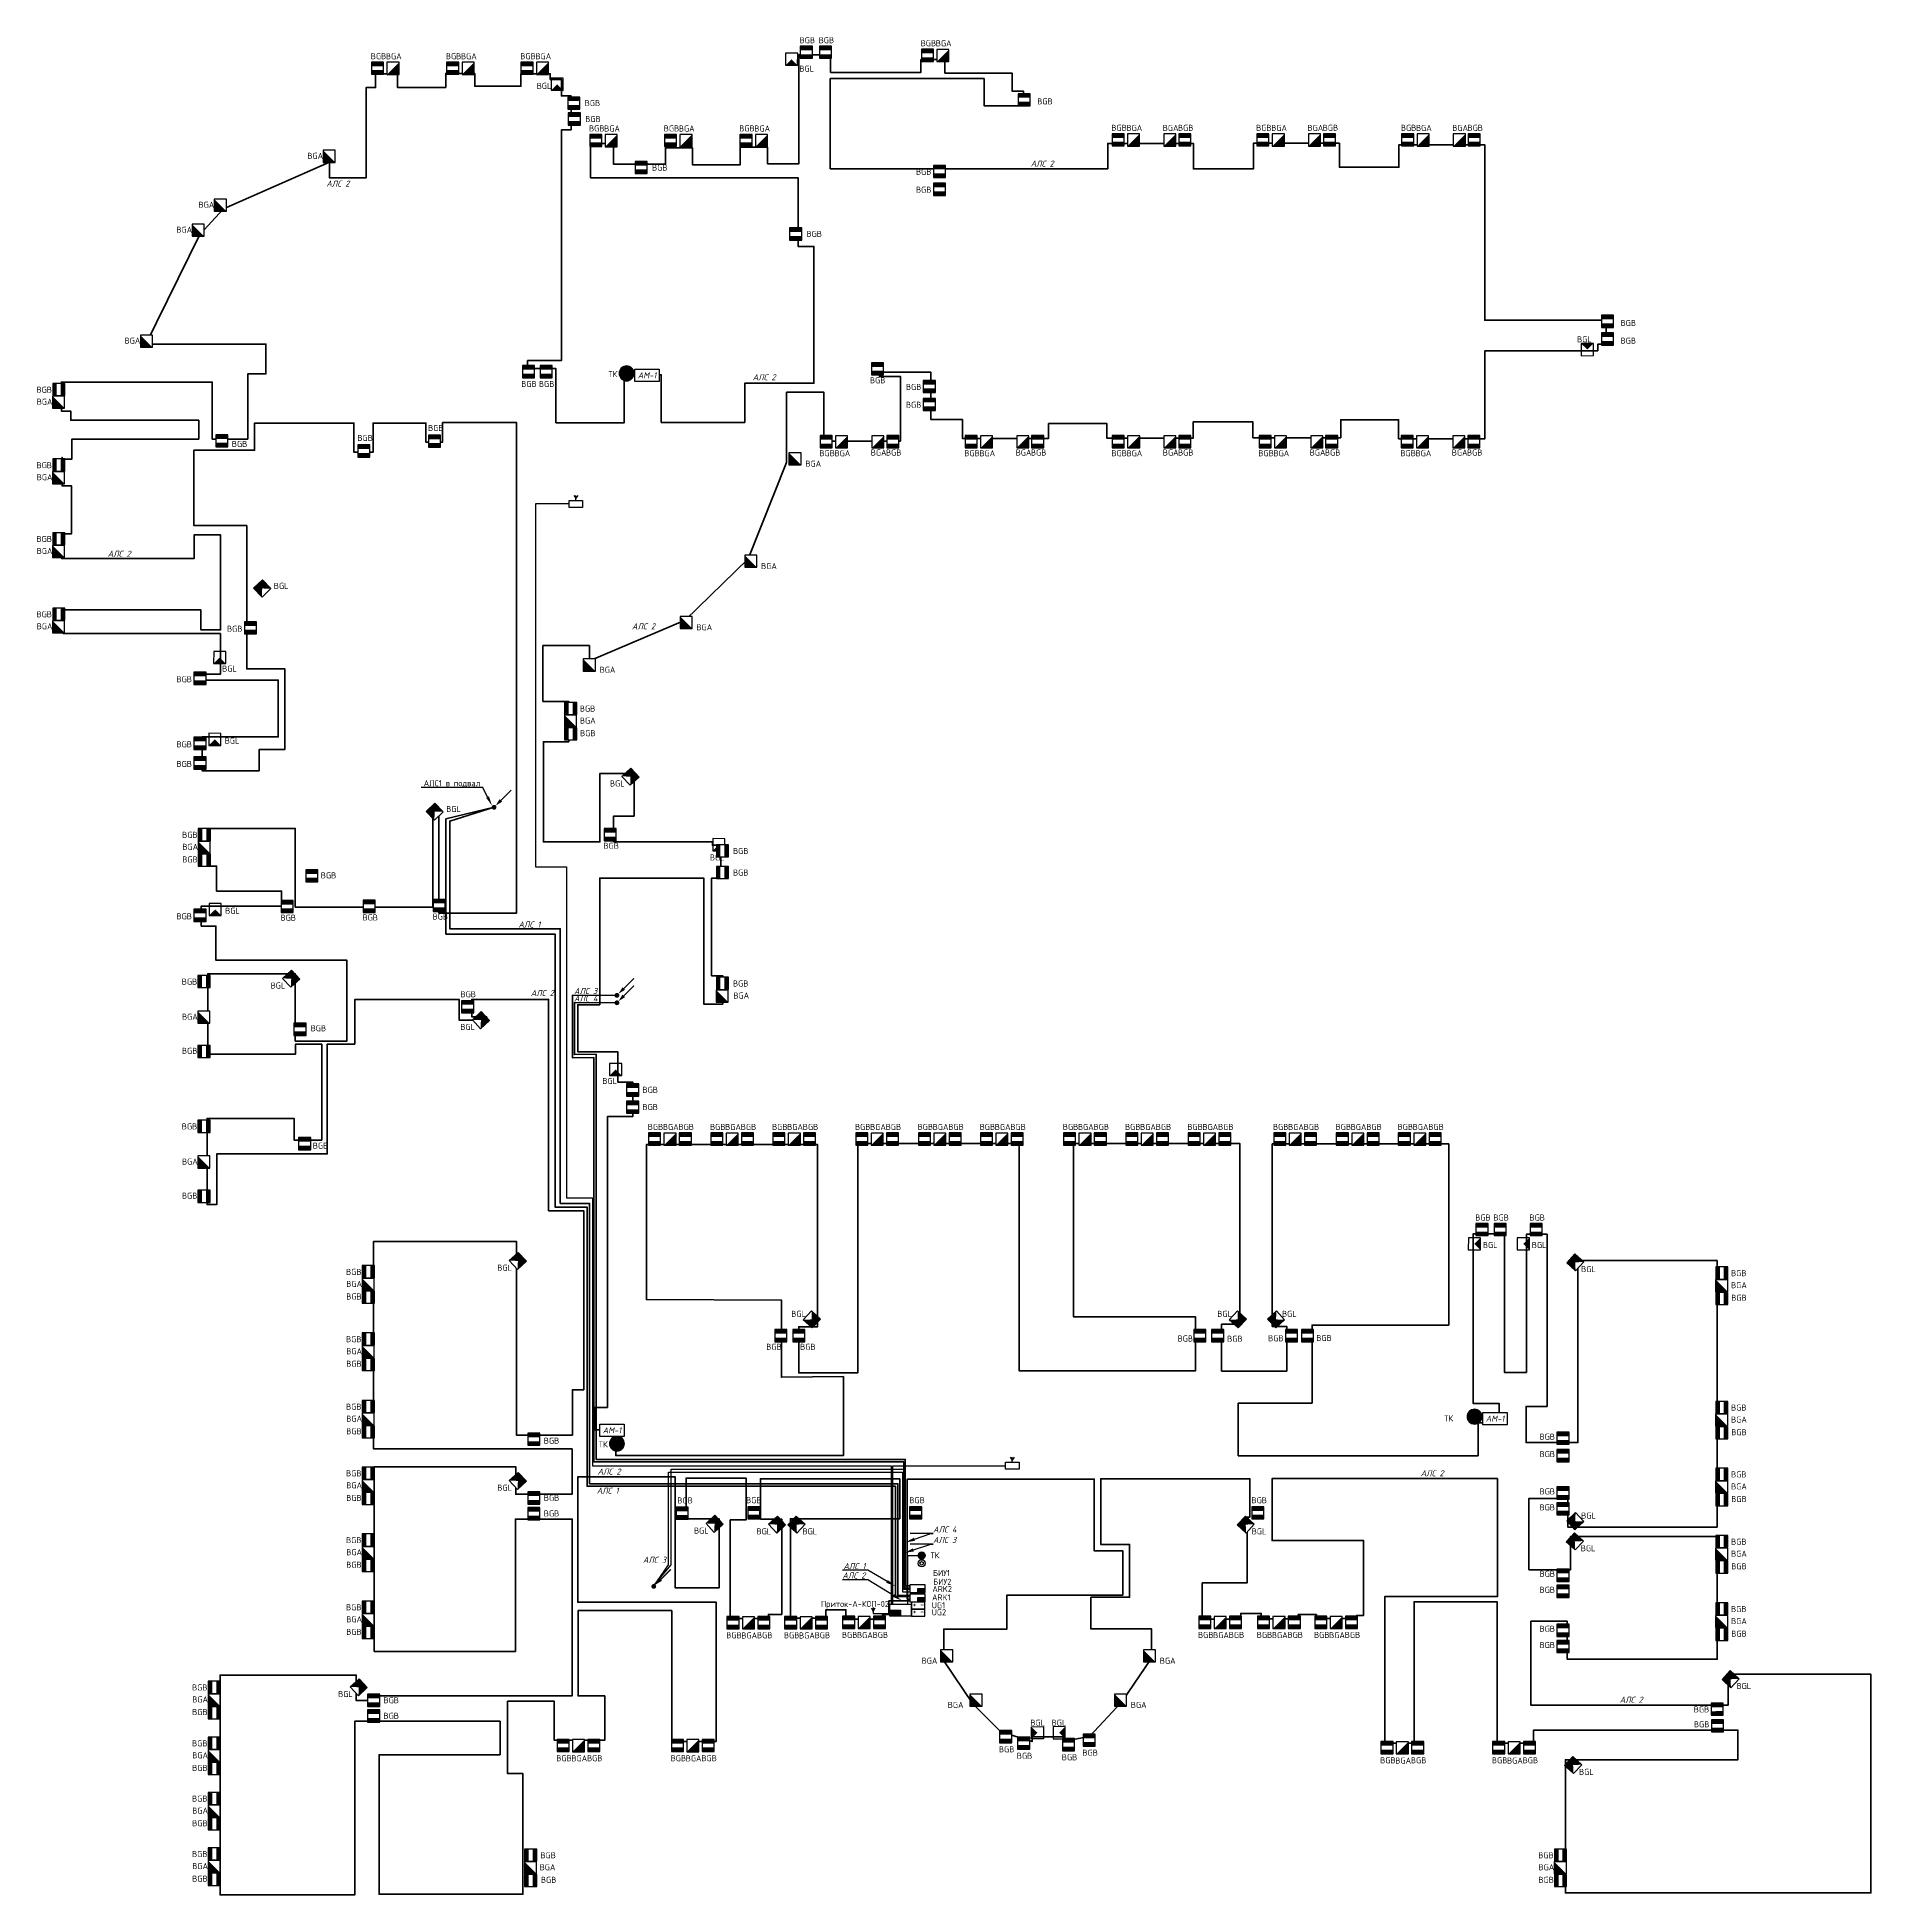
# Model space of a CAD drawing. Header units: millimetres. Extents: x 11019 to 672023, y -45952 to 891139.
# Drawn here: x 313339 to 389005, y 247980 to 324617 of the extents above; entities that cross this region are included whole.
import ezdxf
from ezdxf import colors
from ezdxf.entities.mleader import LeaderData, LeaderLine
from ezdxf.enums import TextEntityAlignment as Align
from ezdxf.math import Vec2, Vec3

# ---------------------------------------------------------------- set-up
doc = ezdxf.new("R2010")
doc.units = ezdxf.units.MM
for name, color, linetype in [('!!ВОК', 30, 'Continuous'), ('003_ОС', 170, 'Continuous'), ('1', 7, 'Continuous'), ('ODG - ПС', 1, 'Continuous'), ('ODG - Текст', 7, 'Continuous'), ('RC-Позиционные_обозначения', 7, 'Continuous')]:
    doc.layers.add(name, color=color, linetype=linetype)
for name, color, linetype, lineweight in [('002_СКУД', 7, 'Continuous', 40), ('RC-Извещатели_охранные', 5, 'Continuous', 30), ('RC-Приборы_управления_и_блоки_индикации', 1, 'Continuous', 30), ('RC-Прочее_оборудование', 1, 'Continuous', 30), ('АП_АСУ_ОсновнаяТолстая', 7, 'Continuous', 30), ('АПС извещ', 1, 'Continuous', 30), ('Кабельные стояки', 7, 'Continuous', 25), ('текст', 7, 'Continuous', 13)]:
    doc.layers.add(name, color=color, linetype=linetype, lineweight=lineweight)
doc.layers.add('ODG - СОТС', color=7, linetype='Continuous', true_color=0xff5800)
doc.styles.add('DEN', font='isocpeur.ttf', dxfattribs={"height": 300})
doc.styles.add('ISOCPEUR', font='isocpeui.ttf', dxfattribs={"height": 250})
doc.styles.add('KOSTY_STYLE', font='isocpeur.ttf')
doc.styles.add('OlympDesign', font='isocpeur.ttf', dxfattribs={"width": 0.8, "oblique": 10, "height": 250})
doc.styles.add('RubezhCAD', font='isocpeur.ttf', dxfattribs={"width": 0.8})
doc.styles.get("Standard").update_dxf_attribs({"font": 'arial.ttf'})
doc.linetypes.add('ограждение1', pattern='A,0.25,-0.1,[133,ltypeshp.shx,S=0.1,R=0,X=-0.1,Y=0],-0.1,1', length=1.45)

msp = doc.modelspace()

# ---------------------------------------------------------------- texts
at = {"color": 7, "lineweight": 30, "ltscale": 100, "char_height": 250, "width": 1074.44, "attachment_point": 1, "style": 'ISOCPEUR'}
for s, insert in [('{\\C256;АЛС 2}', (354335, 319524)), ('{\\C256;АЛС 2}', (325273, 318700)), ('{\\C256;АЛС 2}', (342863, 310713)), ('{\\C256;АЛС 2}', (316249, 303429)), ('{\\C256;АЛС 2}', (337883, 300435)), ('{\\C256;АЛС 1}', (333200, 288135)), ('{\\C256;АЛС 2}', (333707, 285309)), ('{\\C256;АЛС 3}', (335494, 285390)), ('{\\C256;АЛС 4}', (335494, 285085)), ('{\\C256;АЛС 2}', (336465, 265566)), ('{\\C256;АЛС 2}', (370428, 265497)), ('{\\C256;АЛС 1}', (336427, 264779)), ('{\\C256;АЛС 3}', (338335, 261928)), ('{\\C256;АЛС 2}', (378640, 256154))]:
    msp.add_mtext(s, dxfattribs=dict(at, insert=insert))
at = {"layer": 'текст', "color": 7, "char_height": 250, "width": 511.65, "attachment_point": 5, "style": 'DEN'}
for insert in [(337093, 310719), (371580, 267639), (336695, 266569), (350384, 261987)]:
    msp.add_mtext('ТК', dxfattribs=dict(at, insert=insert))

# ---------------------------------------------------------------- blocks, each defined once
blk = doc.blocks.new('*U350')
blk.add_hatch(color=256).paths.add_polyline_path([(-0.71, -0.71, 1), (0.71, 0.71, 1)])
blk.add_lwpolyline([(0.71, 0.71, 0, 1.5, 0), (2.83, 2.83, 2, 2, 0)], format="xyseb")
at = {"const_width": 0.5}
blk.add_lwpolyline([(2.83, 2.83), (7.07, 7.07)], dxfattribs=at)
blk = doc.blocks.new('A$C9ab982bb')
at = {"layer": 'АПС извещ', "color": 1, "lineweight": 30, "ltscale": 100}
blk.add_lwpolyline([(320, 0), (320, 631), (0, 631), (0, 0)], close=True, dxfattribs=at)
at = {"layer": '1', "color": 7, "lineweight": 20, "style": 'DEN'}
blk.add_text('+ -', height=240, rotation=270, dxfattribs=at).set_placement((92, 573))
blk = doc.blocks.new('RC-UGO-PPK-01')
blk.add_wipeout([(5, -2.5), (5, 2.5), (-5, 2.5), (-5, -2.5)]).dxf.layer = 'RC-Приборы_управления_и_блоки_индикации'
blk.add_wipeout([(-5, -2.5), (-5, 2.5), (5, 2.5), (5, -2.5)]).dxf.layer = 'RC-Приборы_управления_и_блоки_индикации'
at = {"layer": 'RC-Приборы_управления_и_блоки_индикации'}
h = blk.add_hatch(color=256, dxfattribs=at)
h.dxf.hatch_style = 1
h.paths.add_polyline_path([(5, -2.5), (5, 0), (0, 0), (0, -2.5)])
blk.add_lwpolyline([(-5, -2.5), (5, -2.5), (5, 2.5), (-5, 2.5)], close=True, dxfattribs=at)
for points in [[(5, 0), (0, 0), (0, -2.5)], [(0, 0), (5, 0)]]:
    blk.add_lwpolyline(points, dxfattribs=at)
blk.add_attdef('PSTN', text='', height=1.5, dxfattribs=at).set_placement((5, 2.5), align=Align.BOTTOM_CENTER)
blk = doc.blocks.new('*U36')
at = {"layer": 'ODG - ПС'}
h = blk.add_hatch(color=20, dxfattribs=at)
h.dxf.hatch_style = 1
h.set_gradient(color1=(255, 88, 0), color2=(255, 96, 10), one_color=1, tint=0.52, name='CYLINDER')
h.paths.add_polyline_path([(75, 0, 1), (-75, 0, 1)])
at = {"layer": 'ODG - СОТС', "lineweight": 30}
h = blk.add_hatch(color=7, dxfattribs=at)
h.dxf.hatch_style = 1
h.set_gradient(color1=(255, 255, 255), one_color=1, tint=1, name='INVCYLINDER')
h.paths.add_polyline_path([(-150, 0, 1), (150, 0, 1)])
h.paths.add_polyline_path([(75, 0, -1), (-75, 0, -1)], flags=16)
for radius in [150, 75]:
    blk.add_circle((0, 0), radius, dxfattribs=at)
at = {"layer": 'ODG - Текст', "style": 'OlympDesign', "oblique": 15, "width": 0.8}
blk.add_attdef('НОМЕР', text='', height=250, dxfattribs=at).set_placement((0, 325), align=Align.MIDDLE_CENTER)
blk = doc.blocks.new('RC-UGO-IOZ-02')
blk.add_wipeout([(2.5, -2.5), (2.5, 2.5), (-2.5, 2.5), (-2.5, -2.5)]).dxf.layer = 'RC-Извещатели_охранные'
blk.add_wipeout([(-2.5, -2.5), (-2.5, 2.5), (2.5, 2.5), (2.5, -2.5)]).dxf.layer = 'RC-Извещатели_охранные'
at = {"layer": 'RC-Извещатели_охранные'}
h = blk.add_hatch(color=256, dxfattribs=at)
h.dxf.hatch_style = 1
h.paths.add_polyline_path([(2.5, -2.5), (2.5, 2.5), (0, 0), (-2.5, -2.5)])
blk.add_lwpolyline([(-2.5, -2.5), (2.5, -2.5), (2.5, 2.5), (-2.5, 2.5)], close=True, dxfattribs=at)
at = {"layer": 'RC-Извещатели_охранные', "color": 7, "style": 'RubezhCAD', "width": 0.8}
blk.add_attdef('PSTN', text='', height=2.5, dxfattribs=at).set_placement((0.98, 2.6), align=Align.BOTTOM_LEFT)
blk = doc.blocks.new('RC-UGO-IOM-02')
at = {"layer": 'RC-Извещатели_охранные'}
blk.add_point((0, 0), dxfattribs=at)
blk.add_wipeout([(2.5, -2.5), (2.5, 2.5), (-2.5, 2.5), (-2.5, -2.5)]).dxf.layer = 'RC-Извещатели_охранные'
blk.add_wipeout([(-2.5, -2.5), (-2.5, 2.5), (2.5, 2.5), (2.5, -2.5)]).dxf.layer = 'RC-Извещатели_охранные'
h = blk.add_hatch(color=256, dxfattribs=at)
h.dxf.hatch_style = 1
h.paths.add_polyline_path([(2.5, 0.8), (2.5, 2.51), (-2.5, 2.5), (-2.5, 0.8)])
h = blk.add_hatch(color=256, dxfattribs=at)
h.dxf.hatch_style = 1
h.paths.add_polyline_path([(2.5, -2.5), (2.5, -0.79), (-2.5, -0.8), (-2.5, -2.5)])
blk.add_lwpolyline([(-2.5, -2.5), (2.5, -2.5), (2.5, 2.5), (-2.5, 2.5)], close=True, dxfattribs=at)
blk.add_attdef('PSTN', text='', height=2.5, dxfattribs=at).set_placement((0.98, 2.6), align=Align.BOTTOM_LEFT)
blk = doc.blocks.new('RC-UGO-IOPPA-01')
blk.add_wipeout([(2.5, -2.5), (2.5, 2.5), (-2.5, 2.5), (-2.5, -2.5)]).dxf.layer = 'RC-Извещатели_охранные'
blk.add_wipeout([(-2.5, -2.5), (-2.5, 2.5), (2.5, 2.5), (2.5, -2.5)]).dxf.layer = 'RC-Извещатели_охранные'
at = {"layer": 'RC-Извещатели_охранные'}
h = blk.add_hatch(color=256, dxfattribs=at)
h.dxf.hatch_style = 1
h.paths.add_polyline_path([(2.5, -2.5), (2.5, 2.5), (0, 0)])
blk.add_lwpolyline([(-2.5, -2.5), (2.5, -2.5), (2.5, 2.5), (-2.5, 2.5)], close=True, dxfattribs=at)
blk.add_attdef('PSTN', text='', height=2.5, dxfattribs=at).set_placement((0.98, 2.6), align=Align.BOTTOM_LEFT)
blk = doc.blocks.new('RC-UGO-AM-01')
blk.add_wipeout([(-4.99, 2.5), (4.99, 2.5), (4.99, -2.5), (-4.99, -2.49)])
blk.add_point((0, 0))
blk.add_wipeout([(4.99, 2.5), (4.99, -2.5), (-4.99, -2.5), (-4.99, 2.5)])
blk.add_wipeout([(-4.99, -2.5), (-4.99, 2.5), (4.99, 2.5), (4.99, -2.5)])
blk.add_lwpolyline([(-4.99, 2.5), (4.99, 2.5), (4.99, -2.5), (-4.99, -2.5), (-4.99, 2.5)], close=True)
blk.add_lwpolyline([(-4.99, 2.5), (-4.99, 2.5)])
blk.add_lwpolyline([(-4.99, 2.5), (-4.99, 2.5)])
at = {"ltscale": 100, "style": 'ISOCPEUR', "width": 0.9}
blk.add_text('АМ-1', height=2.5, dxfattribs=at).set_placement((0, 0), align=Align.MIDDLE)
blk.add_attdef('PSTN', text='', height=2.5).set_placement((2.32, 2.4), align=Align.BOTTOM_LEFT)
blk = doc.blocks.new('A$C965ac34c')
at = {"layer": '003_ОС', "color": 3, "lineweight": 30, "ltscale": 100}
blk.add_lwpolyline([(0, 284), (560, 284), (560, 0), (0, 0)], close=True, dxfattribs=at)
for points in [[(197, 489), (280, 376)], [(280, 284), (280, 489)], [(363, 489), (280, 376)]]:
    blk.add_lwpolyline(points, dxfattribs=at)
blk = doc.blocks.new('RC-UGO-IOPO-02')
blk.add_wipeout([(2.5, -2.5), (2.5, 2.5), (-2.5, 2.5), (-2.5, -2.5)])
blk.add_wipeout([(-2.5, -2.5), (-2.5, 2.5), (2.5, 2.5), (2.5, -2.5)])
h = blk.add_hatch(color=256)
h.dxf.hatch_style = 1
h.paths.add_polyline_path([(2.5, -2.5), (0, 0), (2.5, 2.5), (-2.5, 2.5), (-2.5, -2.5)])
blk.add_lwpolyline([(-2.5, -2.5), (2.5, -2.5), (2.5, 2.5), (-2.5, 2.5)], close=True)
blk.add_attdef('PSTN', text='', height=2.5).set_placement((0.98, 2.6), align=Align.BOTTOM_LEFT)

# ---------------------------------------------------------------- linework, layer by layer
at = {"lineweight": 30}
for points in [[(347764, 259823), (347841, 259666), (347925, 259823)], [(347841, 259831), (347841, 259580)]]:
    msp.add_lwpolyline(points, dxfattribs=at)
at = {"color": 4, "ltscale": 100}
msp.add_lwpolyline([(347841, 259580), (348527, 259580)], dxfattribs=at)
at = {"layer": 'ODG - СОТС', "color": 3, "lineweight": 30}
for radius in [148, 73.8]:
    msp.add_circle((349837, 261658), radius, dxfattribs=at)

# ---------------------------------------------------------------- block references
at = {"color": 5, "lineweight": 30, "rotation": 180}
for p, xscale, yscale, zscale in [((337661, 310746), -2.054613688905472, 2.054613688905472, 2.054613688905472), ((372651, 267706), -2.054613688905472, 2.054613688905472, 2.054613688905472), ((337264, 266596), -2.054613688905472, 2.054613688905472, 2.054613688905472), ((349837, 261979), 0.9842519685039369, 0.9842519685039369, 0.9842519685039369)]:
    msp.add_blockref('*U36', p, dxfattribs=dict(at, xscale=xscale, yscale=yscale, zscale=zscale))
for p in [(335287, 305216), (353294, 265541)]:
    msp.add_blockref('A$C965ac34c', p)
at = {"layer": '002_СКУД', "color": 30, "true_color": 0xf26722, "xscale": 0.8823592880620307, "yscale": 0.8823592880620307, "zscale": 0.8823592880620307, "rotation": 90}
for p in [(349972, 259772), (349972, 259482)]:
    msp.add_blockref('A$C9ab982bb', p, dxfattribs=at)
at = {"layer": 'RC-Извещатели_охранные', "lineweight": 30, "ltscale": 30}
ref = msp.add_blockref('RC-UGO-IOPPA-01', (344470, 323705), dxfattribs=dict(at, xscale=99.99999999999999, yscale=99.99999999999999, zscale=99.99999999999999, rotation=269.7450531533996))
ref.add_attrib('PSTN', 'BGL', dxfattribs={"layer": 'RC-Позиционные_обозначения', "height": 250, "style": 'RubezhCAD'}).set_placement((345093, 323117), align=Align.BOTTOM_CENTER)
ref = msp.add_blockref('RC-UGO-IOPPA-01', (334798, 322673), dxfattribs=dict(at, xscale=99.99999999999999, yscale=99.99999999999999, zscale=99.99999999999999, rotation=269.7450531533996))
ref.add_attrib('PSTN', 'BGL', dxfattribs={"layer": 'RC-Позиционные_обозначения', "height": 250, "style": 'RubezhCAD'}).set_placement((334254, 322407), align=Align.BOTTOM_CENTER)
ref = msp.add_blockref('RC-UGO-IOPPA-01', (377305, 311726), dxfattribs=dict(at, xscale=100, yscale=100, zscale=100, rotation=90.265229221313))
ref.add_attrib('PSTN', 'BGL', dxfattribs={"layer": 'RC-Позиционные_обозначения', "height": 250, "style": 'RubezhCAD'}).set_placement((377183, 311950), align=Align.BOTTOM_CENTER)
ref = msp.add_blockref('RC-UGO-IOPPA-01', (320873, 299027), dxfattribs=dict(at, xscale=99.99999999999999, yscale=99.99999999999999, zscale=99.99999999999999, rotation=269.7450531533996))
ref.add_attrib('PSTN', 'BGL', dxfattribs={"layer": 'RC-Позиционные_обозначения', "height": 250, "style": 'RubezhCAD'}).set_placement((321275, 298367), align=Align.BOTTOM_CENTER)
ref = msp.add_blockref('RC-UGO-IOPPA-01', (320669, 295646), dxfattribs=dict(at, xscale=99.99999999999999, yscale=99.99999999999999, zscale=99.99999999999999, rotation=269.7450531533996))
ref.add_attrib('PSTN', 'BGL', dxfattribs={"layer": 'RC-Позиционные_обозначения', "height": 250, "style": 'RubezhCAD'}).set_placement((321381, 295393), align=Align.BOTTOM_CENTER)
ref = msp.add_blockref('RC-UGO-IOPPA-01', (320688, 288632), dxfattribs=dict(at, xscale=99.99999999999999, yscale=99.99999999999999, zscale=99.99999999999999, rotation=269.7450531533996))
ref.add_attrib('PSTN', 'BGL', dxfattribs={"layer": 'RC-Позиционные_обозначения', "height": 250, "style": 'RubezhCAD'}).set_placement((321400, 288379), align=Align.BOTTOM_CENTER)
ref = msp.add_blockref('RC-UGO-IOPPA-01', (372646, 274838), dxfattribs=dict(at, xscale=99.99999999999999, yscale=99.99999999999999, zscale=99.99999999999999, rotation=359.7450531533996))
ref.add_attrib('PSTN', 'BGL', dxfattribs={"layer": 'RC-Позиционные_обозначения', "height": 250, "style": 'RubezhCAD'}).set_placement((373299, 274587), align=Align.BOTTOM_CENTER)
ref = msp.add_blockref('RC-UGO-IOPPA-01', (374664, 274838), dxfattribs=dict(at, xscale=99.99999999999999, yscale=99.99999999999999, zscale=99.99999999999999, rotation=359.7450531533996))
ref.add_attrib('PSTN', 'BGL', dxfattribs={"layer": 'RC-Позиционные_обозначения', "height": 250, "style": 'RubezhCAD'}).set_placement((375317, 274587), align=Align.BOTTOM_CENTER)
ref = msp.add_blockref('RC-UGO-IOPPA-01', (354614, 254667), dxfattribs=dict(at, xscale=-99.99999999999999, yscale=100, zscale=100, rotation=0.2549468466003901))
ref.add_attrib('PSTN', 'BGL', dxfattribs={"layer": 'RC-Позиционные_обозначения', "height": 250, "style": 'RubezhCAD'}).set_placement((354625, 254880), align=Align.BOTTOM_CENTER)
at = {"layer": 'Кабельные стояки', "color": 5, "xscale": 100, "yscale": 100, "zscale": 100}
for p in [(332193, 292846), (337262, 285086), (337262, 284781), (338783, 260704)]:
    msp.add_blockref('*U350', p, dxfattribs=at)

msp.set_redraw_order([(e.dxf.handle, doc.entitydb.next_handle()) for e in msp.query("TEXT MTEXT ATTDEF DIMENSION ARC_DIMENSION")])  # texts and dimensions are drawn at this point

# ---------------------------------------------------------------- leaders
at = {"layer": 'АП_АСУ_ОсновнаяТолстая'}
ml = msp.add_multileader_mtext('Standard', dxfattribs=at)
ml.set_content('АЛС1 в подвал', color=256, style='KOSTY_STYLE')
ml.set_leader_properties()
ml.build(insert=Vec2(0, 0))
ml.multileader.update_dxf_attribs({"text_left_attachment_type": 6, "text_right_attachment_type": 6, "dogleg_length": 100, "arrow_head_size": 400})
ctx = ml.context
ctx.base_point, ctx.char_height, ctx.arrow_head_size, ctx.landing_gap_size, ctx.plane_origin = Vec3(329398, 293664, 0), 250, 400, 0, Vec3(337623, 292576, 0)
ctx.left_attachment, ctx.right_attachment, ctx.text_align_type = 6, 6, 2
notes = []
notes.append((ctx, [(0, (1, 1, 0), (331723, 293664, 0), (-1, 0), 100, [(0, [(332108, 292913, 0)], 0, [])])]))
ctx.mtext.insert, ctx.mtext.width, ctx.mtext.alignment, ctx.mtext.flow_direction = Vec3(331623, 293964, 0), 2879.93, 3, 5
ml = msp.add_multileader_mtext('Standard', dxfattribs=at)
ml.set_content('{\\fISOCPEUR|b0|i1|c204|p34;АЛС 4}', color=256, style='KOSTY_STYLE')
ml.set_leader_properties()
ml.build(insert=Vec2(0, 0))
ml.multileader.update_dxf_attribs({"text_left_attachment_type": 6, "text_right_attachment_type": 6, "dogleg_length": 100, "arrow_head_size": 400})
ctx = ml.context
ctx.base_point, ctx.char_height, ctx.arrow_head_size, ctx.landing_gap_size, ctx.plane_origin = Vec3(350309, 262881, 0), 250, 400, 0, Vec3(354320, 262347, 0)
ctx.left_attachment, ctx.right_attachment = 6, 6
notes.append((ctx, [(1, (1, 1, 0), (350209, 262881, 0), (1, 0), 100, [(0, [(349162, 262518, 0)], 0, [])])]))
ctx.mtext.insert, ctx.mtext.width, ctx.mtext.flow_direction = Vec3(350309, 263181, 0), 1099.39, 5
ml = msp.add_multileader_mtext('Standard', dxfattribs=at)
ml.set_content('{\\fISOCPEUR|b0|i1|c204|p34;АЛС 3}', color=256, style='KOSTY_STYLE')
ml.set_leader_properties()
ml.build(insert=Vec2(0, 0))
ml.multileader.update_dxf_attribs({"text_left_attachment_type": 6, "text_right_attachment_type": 6, "dogleg_length": 100, "arrow_head_size": 400})
ctx = ml.context
ctx.base_point, ctx.char_height, ctx.arrow_head_size, ctx.landing_gap_size, ctx.plane_origin = Vec3(350309, 262448, 0), 250, 400, 0, Vec3(354320, 261915, 0)
ctx.left_attachment, ctx.right_attachment = 6, 6
notes.append((ctx, [(1, (1, 1, 0), (350209, 262448, 0), (1, 0), 100, [(0, [(349120, 262085, 0)], 0, [])])]))
ctx.mtext.insert, ctx.mtext.width, ctx.mtext.flow_direction = Vec3(350309, 262748, 0), 1099.39, 5
ml = msp.add_multileader_mtext('Standard', dxfattribs=at)
ml.set_content('{\\fISOCPEUR|b0|i1|c204|p34;АЛС 1}', color=256, style='KOSTY_STYLE')
ml.set_leader_properties()
ml.build(insert=Vec2(0, 0))
ml.multileader.update_dxf_attribs({"text_left_attachment_type": 6, "text_right_attachment_type": 6, "dogleg_length": 100, "arrow_head_size": 400})
ctx = ml.context
ctx.base_point, ctx.char_height, ctx.arrow_head_size, ctx.landing_gap_size, ctx.plane_origin = Vec3(346604, 261368, 0), 250, 400, 0, Vec3(350955, 260835, 0)
ctx.left_attachment, ctx.right_attachment, ctx.text_align_type = 6, 6, 2
notes.append((ctx, [(0, (1, 1, 0), (347617, 261368, 0), (-1, 0), 100, [(0, [(348757, 260709, 0)], 0, [])])]))
ctx.mtext.insert, ctx.mtext.width, ctx.mtext.alignment, ctx.mtext.flow_direction = Vec3(347517, 261668, 0), 1099.39, 3, 5
for ctx, leaders in notes:
    for number, flags, end, landing, length, lines in leaders:
        leader = LeaderData()
        leader.index, (leader.has_last_leader_line, leader.has_dogleg_vector, leader.attachment_direction) = number, flags
        leader.last_leader_point, leader.dogleg_vector, leader.dogleg_length = Vec3(end), Vec3(landing), length
        for number, points, colour, breaks in lines:
            line = LeaderLine()
            line.index, line.vertices, line.color, line.breaks = number, Vec3.list(points), colors.encode_raw_color(colour), breaks
            leader.lines.append(line)
        ctx.leaders.append(leader)

# ---------------------------------------------------------------- next in the draw order: block references
at = {"layer": 'RC-Извещатели_охранные', "lineweight": 30, "ltscale": 30}
ref = msp.add_blockref('RC-UGO-IOPPA-01', (355513, 254667), dxfattribs=dict(at, xscale=99.99999999999999, yscale=99.99999999999999, zscale=99.99999999999999, rotation=359.7450531533996))
ref.add_attrib('PSTN', 'BGL', dxfattribs={"layer": 'RC-Позиционные_обозначения', "height": 250, "style": 'RubezhCAD'}).set_placement((355502, 254880), align=Align.BOTTOM_CENTER)
at = {"layer": 'RC-Приборы_управления_и_блоки_индикации', "color": 1, "lineweight": 30, "ltscale": 30}
ref = msp.add_blockref('RC-UGO-PPK-01', (349660, 260228), dxfattribs=dict(at, xscale=63.26259472247842, yscale=63.26259472247842, zscale=63.26259472247842))
ref.add_attrib('PSTN', 'ARK1', dxfattribs={"layer": 'RC-Позиционные_обозначения', "height": 250, "style": 'KOSTY_STYLE'}).set_placement((350648, 260373), align=Align.TOP_CENTER)

# ---------------------------------------------------------------- next in the draw order: hatches: boundary and pattern name
h = msp.add_hatch(color=3)
h.dxf.hatch_style = 1
h.paths.add_polyline_path([(348527, 259723), (348963, 259723), (348963, 259478), (348527, 259478)])

# ---------------------------------------------------------------- next in the draw order: linework, layer by layer
at = {"color": 3}
for points in [[(348527, 259969), (349399, 259969), (349399, 259478), (348527, 259478)], [(348527, 259723), (348963, 259723), (348963, 259478), (348527, 259478)]]:
    msp.add_lwpolyline(points, close=True, dxfattribs=at)

# ---------------------------------------------------------------- next in the draw order: block references
at = {"layer": 'RC-Приборы_управления_и_блоки_индикации', "color": 1, "lineweight": 30, "ltscale": 30}
ref = msp.add_blockref('RC-UGO-PPK-01', (349660, 260606), dxfattribs=dict(at, xscale=63.26259472247842, yscale=63.26259472247842, zscale=63.26259472247842))
ref.add_attrib('PSTN', 'ARK2', dxfattribs={"layer": 'RC-Позиционные_обозначения', "height": 250, "style": 'KOSTY_STYLE'}).set_placement((350684, 260723), align=Align.TOP_CENTER)

# ---------------------------------------------------------------- next in the draw order: texts
at = {"layer": 'текст', "color": 7, "char_height": 250, "width": 511.65, "attachment_point": 5, "style": 'DEN'}
for s, insert in [('UG1', (350528, 259925)), ('UG2', (350548, 259635))]:
    msp.add_mtext(s, dxfattribs=dict(at, insert=insert))

# ---------------------------------------------------------------- next in the draw order: linework, layer by layer
at = {"layer": '!!ВОК', "color": 5, "linetype": 'ограждение1', "lineweight": 50, "ltscale": 500}
for points in [[(332204, 292852), (330205, 292369), (330205, 287614), (334709, 287614), (334709, 276354), (336031, 276354), (336031, 264834), (348756, 264834), (348756, 260282), (349344, 260282)], [(332204, 292852), (330365, 292276), (330365, 287835), (334923, 287835), (334923, 276503), (336136, 276503), (336136, 264938), (348860, 264938), (348860, 260335), (349344, 260335)]]:
    msp.add_lwpolyline(points, dxfattribs=at)
at = {"color": 3, "ltscale": 100}
for points in [[(338775, 260721), (339495, 261594), (339495, 265546), (349141, 265546), (349141, 260645), (349344, 260645)], [(349273, 259969), (349273, 261983), (349694, 261983)]]:
    msp.add_lwpolyline(points, dxfattribs=at)
at = {"color": 6, "ltscale": 100}
msp.add_lwpolyline([(338791, 260708), (339385, 261596), (339385, 265416), (349044, 265416), (349044, 260485), (349344, 260485)], dxfattribs=at)
at = {"color": 4, "ltscale": 100}
msp.add_lwpolyline([(348648, 259969), (348648, 265680), (353294, 265680)], dxfattribs=at)

# ---------------------------------------------------------------- next in the draw order: texts
at = {"layer": 'текст', "color": 7, "char_height": 250, "width": 769.54, "attachment_point": 5, "style": 'DEN'}
for s, insert in [('БИУ1', (350655, 261257)), ('БИУ2', (350688, 260893))]:
    msp.add_mtext(s, dxfattribs=dict(at, insert=insert))

# ---------------------------------------------------------------- next in the draw order: leaders
at = {"layer": 'АП_АСУ_ОсновнаяТолстая'}
ml = msp.add_multileader_mtext('Standard', dxfattribs=at)
ml.set_content('{\\fISOCPEUR|b0|i1|c204|p34;АЛС 2}', color=256, style='KOSTY_STYLE')
ml.set_leader_properties()
ml.build(insert=Vec2(0, 0))
ml.multileader.update_dxf_attribs({"text_left_attachment_type": 6, "text_right_attachment_type": 6, "dogleg_length": 100, "arrow_head_size": 400})
ctx = ml.context
ctx.base_point, ctx.char_height, ctx.arrow_head_size, ctx.landing_gap_size, ctx.plane_origin = Vec3(346563, 260979, 0), 250, 400, 0, Vec3(350955, 260446, 0)
ctx.left_attachment, ctx.right_attachment, ctx.text_align_type = 6, 6, 2
notes = []
notes.append((ctx, [(0, (1, 1, 0), (347617, 260979, 0), (-1, 0), 100, [(0, [(349013, 260123, 0)], 0, [])])]))
ctx.mtext.insert, ctx.mtext.width, ctx.mtext.alignment, ctx.mtext.flow_direction = Vec3(347517, 261279, 0), 1099.39, 3, 5
for ctx, leaders in notes:
    for number, flags, end, landing, length, lines in leaders:
        leader = LeaderData()
        leader.index, (leader.has_last_leader_line, leader.has_dogleg_vector, leader.attachment_direction) = number, flags
        leader.last_leader_point, leader.dogleg_vector, leader.dogleg_length = Vec3(end), Vec3(landing), length
        for number, points, colour, breaks in lines:
            line = LeaderLine()
            line.index, line.vertices, line.color, line.breaks = number, Vec3.list(points), colors.encode_raw_color(colour), breaks
            leader.lines.append(line)
        ctx.leaders.append(leader)

# ---------------------------------------------------------------- next in the draw order: block references
at = {"layer": 'RC-Извещатели_охранные', "lineweight": 30, "ltscale": 30}
ref = msp.add_blockref('RC-UGO-IOPPA-01', (341465, 291302), dxfattribs=dict(at, xscale=99.99999999999999, yscale=99.99999999999999, zscale=99.99999999999999, rotation=269.7450531533996))
ref.add_attrib('PSTN', 'BGL', dxfattribs={"layer": 'RC-Позиционные_обозначения', "height": 250, "style": 'RubezhCAD'}).set_placement((341403, 290577), align=Align.BOTTOM_CENTER)
ref = msp.add_blockref('RC-UGO-IOPPA-01', (337211, 282031), dxfattribs=dict(at, xscale=99.99999999999999, yscale=99.99999999999999, zscale=99.99999999999999, rotation=269.7450531533996))
ref.add_attrib('PSTN', 'BGL', dxfattribs={"layer": 'RC-Позиционные_обозначения', "height": 250, "style": 'RubezhCAD'}).set_placement((336964, 281355), align=Align.BOTTOM_CENTER)

# ---------------------------------------------------------------- next in the draw order: linework, layer by layer
at = {"layer": '!!ВОК', "color": 1, "linetype": 'ограждение1', "lineweight": 50, "ltscale": 500}
msp.add_lwpolyline([(349344, 260109), (348476, 260109), (348476, 259548), (348225, 259548), (348225, 259356), (346713, 259356), (346713, 259740), (345884, 259740), (345884, 259395), (344423, 259395), (344423, 263492), (348936, 263492), (348936, 265145), (343187, 265145), (343187, 263479), (344062, 263479), (344062, 259548), (343514, 259548), (343514, 259374), (341936, 259374), (341936, 263450), (342591, 263450), (342591, 265176), (340119, 265176), (340119, 263494), (341481, 263494), (341481, 260644), (339671, 260644), (339671, 265221), (335644, 265221), (335644, 260049), (341358, 260049), (341358, 254309), (339524, 254309), (339524, 259706), (335660, 259706), (335660, 256189), (336758, 256189), (336758, 254357), (334677, 254357), (334677, 255967), (332748, 255967), (332748, 252984), (333381, 252984), (333381, 248003), (327446, 248003), (327446, 253761), (332443, 253761), (332443, 255143), (326445, 255143), (326445, 247980), (320890, 247980), (320890, 257048), (326509, 257048), (326509, 255991), (327449, 255991), (327449, 256190), (335421, 256190), (335421, 263481), (333074, 263481), (333074, 258025), (327248, 258025), (327248, 265642), (333089, 265642), (333089, 264508), (335415, 264508), (335415, 266379), (327222, 266379), (327222, 274935), (333115, 274935), (333115, 266944), (335423, 266944), (335423, 268816), (335894, 268816), (335894, 276201), (334441, 276201), (334441, 284921), (331272, 284921), (331272, 284208), (331881, 284208), (331881, 284057), (330755, 284057), (330755, 284910), (326442, 284910), (326442, 283079), (325307, 283079), (325307, 278549), (320748, 278549), (320748, 276453), (320354, 276453), (320354, 280011), (323940, 280011), (323940, 279119), (325080, 279119), (325080, 283073), (323999, 283073), (323999, 282657), (320379, 282657), (320379, 285979), (323986, 285979), (323986, 283202), (326120, 283202), (326120, 286536), (320718, 286536), (320718, 287942), (320113, 287942), (320113, 288773), (323422, 288773), (323422, 289392), (320742, 289392), (320742, 290422), (320406, 290422), (320406, 291973), (323987, 291973), (323987, 288727), (329663, 288727), (329663, 292711), (329912, 292711), (329912, 288481), (333122, 288481), (333122, 308715), (330071, 308715), (330071, 307915), (329381, 307915), (329381, 308698), (327204, 308698), (327204, 307494), (326408, 307494), (326408, 308698), (322310, 308698), (322310, 307577), (319810, 307577), (319810, 304469), (321988, 304469), (321988, 298555), (323561, 298555), (323561, 295231), (322504, 295231), (322504, 294355), (320145, 294355), (320145, 295752), (323286, 295752), (323286, 298090), (320144, 298090), (320144, 298336), (320904, 298336), (320904, 300015), (314416, 300015), (314416, 300985), (320097, 300985), (320097, 300165), (320910, 300165), (320910, 304083), (319815, 304083), (319815, 303109), (314353, 303109), (314353, 304129), (314763, 304129), (314763, 306103), (314365, 306103), (314365, 307283), (314365, 306216), (314365, 307210), (314773, 307210), (314773, 308035), (320009, 308035), (320009, 308815), (314726, 308815), (314726, 309191), (314339, 309191), (314339, 310384), (320563, 310384), (320563, 308035), (322027, 308035), (322027, 310722), (322776, 310722), (322776, 311957), (317829, 311957), (320047, 316469), (321030, 317528), (325406, 319454), (325406, 318811), (326915, 318811), (326915, 322535), (327306, 322535), (327306, 323110), (328204, 323110), (328204, 322543), (330200, 322543), (330200, 323119), (331398, 323119), (331398, 322590), (333301, 322590), (333301, 323104), (334514, 323104), (334514, 322874), (334974, 322874), (334974, 322195), (335370, 322195), (335370, 320792), (334974, 320792), (334974, 311273), (333574, 311273), (333574, 310944), (334743, 310944), (334743, 308708), (337562, 308708), (337562, 310689), (339095, 310689), (339095, 308721), (342534, 308721), (342534, 310338), (345388, 310338), (345388, 315984), (344740, 315984), (344740, 318819), (336168, 318819), (336168, 320225), (337123, 320225), (337123, 319372), (339270, 319372), (339270, 320049), (340388, 320049), (340388, 319347), (342348, 319347), (342348, 320078), (343481, 320078), (343481, 319394), (344769, 319394), (344769, 323891), (346079, 323891), (346079, 323162), (349805, 323162), (349805, 323690), (350800, 323690), (350800, 323137), (353570, 323137), (353570, 322394), (354036, 322394), (354036, 321790), (352412, 321790), (352412, 322910), (346066, 322910), (346066, 319188), (357513, 319188), (357513, 320234), (361049, 320234), (361049, 319179), (363526, 319179), (363526, 320239), (367073, 320239), (367073, 319251), (369530, 319251), (369530, 320175), (373069, 320175), (373069, 312937), (378080, 312937), (378080, 311945), (377736, 311945), (377736, 311681), (373082, 311681), (373082, 308052), (369518, 308052), (369518, 308833), (367132, 308833), (367132, 308092), (363508, 308092), (363508, 308744), (361034, 308744), (361034, 308068), (357483, 308068), (357483, 308672), (355073, 308672), (355073, 308060), (351522, 308060), (351522, 308843), (351060, 308843), (350219, 308843), (350219, 310796), (348963, 310796), (348097, 310796), (348097, 310620), (348963, 310620), (348963, 307950), (345805, 307950), (345805, 309967), (344266, 309967), (344266, 307074), (342675, 303097), (340074, 300570), (336125, 298885), (336125, 299514), (334212, 299514), (334212, 297210), (335278, 297210), (335278, 295550), (334230, 295550), (334230, 291418), (336564, 291418), (336564, 294246), (337971, 294246), (337971, 292482), (337122, 292482), (337122, 291421), (341203, 291421), (341203, 291278), (341544, 291278), (341544, 289923), (341169, 289923), (341169, 285895), (341628, 285895), (341628, 284728), (340844, 284728), (340844, 289925), (336555, 289925), (336555, 284702), (335646, 284702), (335646, 282761), (337295, 282761), (337295, 281507), (337916, 281507), (337916, 280084), (337339, 280084), (336871, 280084), (336871, 268088), (336338, 268088), (336338, 267159), (337217, 267159), (337217, 266102), (346609, 266102), (346609, 269360), (344048, 269336), (344048, 272515), (338481, 272539), (338481, 278930), (345544, 278930), (345544, 271413), (344767, 271413), (344767, 269513), (347199, 269513), (347199, 278972), (353866, 278972), (353866, 269594), (361134, 269594), (361134, 271830), (356098, 271830), (356098, 278976), (362963, 278976), (362963, 271522), (362211, 271522), (362211, 269584), (364904, 269584), (364904, 271430), (364305, 271430), (364305, 278958), (371587, 278958), (371587, 271487), (365947, 271487), (365947, 269570), (365947, 268265), (362901, 268265), (362901, 266092), (372797, 266092), (372797, 267454), (373664, 267454), (373664, 268250), (372594, 268250), (372594, 275247), (373881, 275247), (373881, 269531), (374792, 269531), (374792, 275233), (375646, 275233), (375646, 268132), (374775, 268132), (374775, 266639), (376918, 266639), (376918, 274146), (382660, 274146), (382660, 263153), (376494, 263153), (376494, 264337), (374896, 264337), (374896, 261393), (376613, 261393), (376613, 262765), (382664, 262765), (382664, 257700), (376475, 257700), (376475, 259269), (374979, 259269), (374979, 255804), (383113, 255804), (383113, 257082), (389005, 257082), (389005, 248061), (376398, 248061), (376398, 253553), (383518, 253553), (383518, 254775), (375089, 254775), (375089, 254238), (373579, 254238), (373579, 260072), (370156, 260072), (370156, 254232), (368949, 254232), (368949, 260283), (373598, 260283), (373598, 265152), (364296, 265152), (364296, 262592), (368075, 262592), (368075, 259504), (367783, 259504), (367783, 259374), (366136, 259374), (366136, 259545), (365378, 259545), (365378, 259362), (363851, 259362), (363851, 259589), (363003, 259589), (363003, 259357), (361418, 259357), (361418, 260847), (363264, 260847), (363264, 263563), (363384, 263563), (363384, 265143), (357225, 265143), (357225, 262435), (358418, 262435), (358418, 260255), (356820, 260255), (356820, 258950), (359324, 258950), (359324, 257737), (358096, 255947), (356764, 254519), (355718, 254326), (355718, 254501), (354391, 254501), (354391, 254302), (353103, 254701), (351947, 255863), (350749, 257631), (350749, 258945), (353352, 258945), (353352, 260349), (358143, 260349), (358143, 262168), (356962, 262168), (356962, 265132), (349242, 265132), (349242, 260181), (349344, 260181)], dxfattribs=at)
at = {"color": 4, "ltscale": 100}
msp.add_lwpolyline([(335287, 305358), (333896, 305358), (333896, 290387), (335184, 290387), (335184, 276739), (336250, 276739), (336250, 265680), (348584, 265680), (348584, 259969)], dxfattribs=at)

# ---------------------------------------------------------------- next in the draw order: block references
at = {"layer": 'RC-Извещатели_охранные', "color": 1, "lineweight": 30, "ltscale": 30}
ref = msp.add_blockref('RC-UGO-IOM-02', (345080, 323993), dxfattribs=dict(at, xscale=100, yscale=100, zscale=100))
ref.add_attrib('PSTN', 'BGB', (344799, 324366), dxfattribs={"layer": 'RC-Позиционные_обозначения', "height": 250, "style": 'RubezhCAD'})
at = {"layer": 'RC-Извещатели_охранные', "lineweight": 30, "ltscale": 30}
ref = msp.add_blockref('RC-UGO-IOZ-02', (350714, 323861), dxfattribs=dict(at, xscale=100, yscale=100, zscale=100))
ref.add_attrib('PSTN', 'BGA', dxfattribs={"color": 7, "height": 250, "style": 'KOSTY_STYLE'}).set_placement((350420, 324487), align=Align.TOP_LEFT)
ref = msp.add_blockref('RC-UGO-IOZ-02', (328023, 323328), dxfattribs=dict(at, xscale=100, yscale=100, zscale=100))
ref.add_attrib('PSTN', 'BGA', dxfattribs={"color": 7, "height": 250, "style": 'KOSTY_STYLE'}).set_placement((327729, 323954), align=Align.TOP_LEFT)
ref = msp.add_blockref('RC-UGO-IOZ-02', (331122, 323328), dxfattribs=dict(at, xscale=100, yscale=100, zscale=100))
ref.add_attrib('PSTN', 'BGA', dxfattribs={"color": 7, "height": 250, "style": 'KOSTY_STYLE'}).set_placement((330828, 323954), align=Align.TOP_LEFT)
ref = msp.add_blockref('RC-UGO-IOZ-02', (334191, 323328), dxfattribs=dict(at, xscale=100, yscale=100, zscale=100))
ref.add_attrib('PSTN', 'BGA', dxfattribs={"color": 7, "height": 250, "style": 'KOSTY_STYLE'}).set_placement((333898, 323954), align=Align.TOP_LEFT)
at = {"layer": 'RC-Извещатели_охранные', "color": 1, "lineweight": 30, "ltscale": 30}
ref = msp.add_blockref('RC-UGO-IOM-02', (354064, 322035), dxfattribs=dict(at, xscale=100, yscale=100, zscale=100))
ref.add_attrib('PSTN', 'BGB', (354605, 321842), dxfattribs={"layer": 'RC-Позиционные_обозначения', "height": 250, "style": 'RubezhCAD'})
at = {"layer": 'RC-Извещатели_охранные', "lineweight": 30, "ltscale": 30}
ref = msp.add_blockref('RC-UGO-IOZ-02', (337029, 320348), dxfattribs=dict(at, xscale=100, yscale=100, zscale=100))
ref.add_attrib('PSTN', 'BGA', dxfattribs={"color": 7, "height": 250, "style": 'KOSTY_STYLE'}).set_placement((336735, 320973), align=Align.TOP_LEFT)
ref = msp.add_blockref('RC-UGO-IOZ-02', (340112, 320348), dxfattribs=dict(at, xscale=100, yscale=100, zscale=100))
ref.add_attrib('PSTN', 'BGA', dxfattribs={"color": 7, "height": 250, "style": 'KOSTY_STYLE'}).set_placement((339818, 320973), align=Align.TOP_LEFT)
ref = msp.add_blockref('RC-UGO-IOZ-02', (343225, 320348), dxfattribs=dict(at, xscale=100, yscale=100, zscale=100))
ref.add_attrib('PSTN', 'BGA', dxfattribs={"color": 7, "height": 250, "style": 'KOSTY_STYLE'}).set_placement((342932, 320973), align=Align.TOP_LEFT)
ref = msp.add_blockref('RC-UGO-IOZ-02', (358582, 320372), dxfattribs=dict(at, xscale=100, yscale=100, zscale=100))
ref.add_attrib('PSTN', 'BGA', dxfattribs={"color": 7, "height": 250, "style": 'KOSTY_STYLE'}).set_placement((358288, 320997), align=Align.TOP_LEFT)
ref = msp.add_blockref('RC-UGO-IOZ-02', (360078, 320372), dxfattribs=dict(at, xscale=100, yscale=100, zscale=100))
ref.add_attrib('PSTN', 'BGA', dxfattribs={"color": 7, "height": 250, "style": 'KOSTY_STYLE'}).set_placement((359784, 320997), align=Align.TOP_LEFT)
ref = msp.add_blockref('RC-UGO-IOZ-02', (364555, 320372), dxfattribs=dict(at, xscale=100, yscale=100, zscale=100))
ref.add_attrib('PSTN', 'BGA', dxfattribs={"color": 7, "height": 250, "style": 'KOSTY_STYLE'}).set_placement((364261, 320997), align=Align.TOP_LEFT)
ref = msp.add_blockref('RC-UGO-IOZ-02', (366051, 320372), dxfattribs=dict(at, xscale=100, yscale=100, zscale=100))
ref.add_attrib('PSTN', 'BGA', dxfattribs={"color": 7, "height": 250, "style": 'KOSTY_STYLE'}).set_placement((365757, 320997), align=Align.TOP_LEFT)
ref = msp.add_blockref('RC-UGO-IOZ-02', (370528, 320372), dxfattribs=dict(at, xscale=100, yscale=100, zscale=100))
ref.add_attrib('PSTN', 'BGA', dxfattribs={"color": 7, "height": 250, "style": 'KOSTY_STYLE'}).set_placement((370235, 320997), align=Align.TOP_LEFT)
ref = msp.add_blockref('RC-UGO-IOZ-02', (372025, 320372), dxfattribs=dict(at, xscale=100, yscale=100, zscale=100))
ref.add_attrib('PSTN', 'BGA', dxfattribs={"color": 7, "height": 250, "style": 'KOSTY_STYLE'}).set_placement((371731, 320997), align=Align.TOP_LEFT)
ref = msp.add_blockref('RC-UGO-IOZ-02', (325390, 319701), dxfattribs=dict(at, xscale=100, yscale=100, zscale=100, rotation=270))
ref.add_attrib('PSTN', 'BGA', dxfattribs={"color": 7, "height": 250, "style": 'KOSTY_STYLE'}).set_placement((324488, 319845), align=Align.TOP_LEFT)
at = {"layer": 'RC-Извещатели_охранные', "color": 1, "lineweight": 30, "ltscale": 30}
ref = msp.add_blockref('RC-UGO-IOM-02', (338263, 319237), dxfattribs=dict(at, xscale=100, yscale=100, zscale=100))
ref.add_attrib('PSTN', 'BGB', (338711, 319112), dxfattribs={"layer": 'RC-Позиционные_обозначения', "height": 250, "style": 'RubezhCAD'})
ref = msp.add_blockref('RC-UGO-IOM-02', (350570, 318338), dxfattribs=dict(at, xscale=100, yscale=100, zscale=100))
ref.add_attrib('PSTN', 'BGB', (349603, 318197), dxfattribs={"layer": 'RC-Позиционные_обозначения', "height": 250, "style": 'RubezhCAD'})
at = {"layer": 'RC-Извещатели_охранные', "lineweight": 30, "ltscale": 30}
ref = msp.add_blockref('RC-UGO-IOZ-02', (320898, 317683), dxfattribs=dict(at, xscale=100, yscale=100, zscale=100, rotation=270))
ref.add_attrib('PSTN', 'BGA', dxfattribs={"color": 7, "height": 250, "style": 'KOSTY_STYLE'}).set_placement((319996, 317828), align=Align.TOP_LEFT)
ref = msp.add_blockref('RC-UGO-IOZ-02', (319986, 316651), dxfattribs=dict(at, xscale=100, yscale=100, zscale=100, rotation=270))
ref.add_attrib('PSTN', 'BGA', dxfattribs={"color": 7, "height": 250, "style": 'KOSTY_STYLE'}).set_placement((319084, 316796), align=Align.TOP_LEFT)
at = {"layer": 'RC-Извещатели_охранные', "color": 1, "lineweight": 30, "ltscale": 30}
ref = msp.add_blockref('RC-UGO-IOM-02', (344638, 316498), dxfattribs=dict(at, xscale=100, yscale=100, zscale=100))
ref.add_attrib('PSTN', 'BGB', (345086, 316374), dxfattribs={"layer": 'RC-Позиционные_обозначения', "height": 250, "style": 'RubezhCAD'})
ref = msp.add_blockref('RC-UGO-IOM-02', (378135, 312892), dxfattribs=dict(at, xscale=100, yscale=100, zscale=100))
ref.add_attrib('PSTN', 'BGB', (378677, 312700), dxfattribs={"layer": 'RC-Позиционные_обозначения', "height": 250, "style": 'RubezhCAD'})
at = {"layer": 'RC-Извещатели_охранные', "lineweight": 30, "ltscale": 30}
ref = msp.add_blockref('RC-UGO-IOZ-02', (317848, 312077), dxfattribs=dict(at, xscale=100, yscale=100, zscale=100, rotation=270))
ref.add_attrib('PSTN', 'BGA', dxfattribs={"color": 7, "height": 250, "style": 'KOSTY_STYLE'}).set_placement((316946, 312221), align=Align.TOP_LEFT)
at = {"layer": 'RC-Извещатели_охранные', "color": 1, "lineweight": 30, "ltscale": 30}
ref = msp.add_blockref('RC-UGO-IOM-02', (348011, 310931), dxfattribs=dict(at, xscale=100, yscale=100, zscale=100))
ref.add_attrib('PSTN', 'BGB', (347703, 310335), dxfattribs={"layer": 'RC-Позиционные_обозначения', "height": 250, "style": 'RubezhCAD'})
ref = msp.add_blockref('RC-UGO-IOM-02', (333615, 310816), dxfattribs=dict(at, xscale=100, yscale=100, zscale=100))
ref.add_attrib('PSTN', 'BGB', (333314, 310184), dxfattribs={"layer": 'RC-Позиционные_обозначения', "height": 250, "style": 'RubezhCAD'})
at = {"layer": 'RC-Извещатели_охранные', "lineweight": 30, "ltscale": 30}
ref = msp.add_blockref('RC-UGO-IOZ-02', (314223, 309557), dxfattribs=dict(at, xscale=100, yscale=100, zscale=100, rotation=270))
ref.add_attrib('PSTN', 'BGA', dxfattribs={"color": 7, "height": 250, "style": 'KOSTY_STYLE'}).set_placement((313321, 309702), align=Align.TOP_LEFT)
at = {"layer": 'RC-Извещатели_охранные', "color": 1, "lineweight": 30, "ltscale": 30}
ref = msp.add_blockref('RC-UGO-IOM-02', (350155, 309466), dxfattribs=dict(at, xscale=100, yscale=100, zscale=100))
ref.add_attrib('PSTN', 'BGB', (349188, 309325), dxfattribs={"layer": 'RC-Позиционные_обозначения', "height": 250, "style": 'RubezhCAD'})
ref = msp.add_blockref('RC-UGO-IOM-02', (320963, 307963), dxfattribs=dict(at, xscale=100, yscale=100, zscale=100))
ref.add_attrib('PSTN', 'BGB', (321373, 307709), dxfattribs={"layer": 'RC-Позиционные_обозначения', "height": 250, "style": 'RubezhCAD'})
ref = msp.add_blockref('RC-UGO-IOM-02', (326817, 307543), dxfattribs=dict(at, xscale=100, yscale=100, zscale=100))
ref.add_attrib('PSTN', 'BGB', (326553, 307957), dxfattribs={"layer": 'RC-Позиционные_обозначения', "height": 250, "style": 'RubezhCAD'})
ref = msp.add_blockref('RC-UGO-IOM-02', (329735, 307952), dxfattribs=dict(at, xscale=100, yscale=100, zscale=100))
ref.add_attrib('PSTN', 'BGB', (329471, 308367), dxfattribs={"layer": 'RC-Позиционные_обозначения', "height": 250, "style": 'RubezhCAD'})
at = {"layer": 'RC-Извещатели_охранные', "lineweight": 30, "ltscale": 30}
ref = msp.add_blockref('RC-UGO-IOZ-02', (346533, 307921), dxfattribs=dict(at, xscale=100, yscale=100, zscale=100))
ref.add_attrib('PSTN', 'BGA', dxfattribs={"color": 7, "height": 250, "style": 'KOSTY_STYLE'}).set_placement((346240, 307575), align=Align.TOP_LEFT)
ref = msp.add_blockref('RC-UGO-IOZ-02', (348030, 307921), dxfattribs=dict(at, xscale=100, yscale=100, zscale=100))
ref.add_attrib('PSTN', 'BGA', dxfattribs={"color": 7, "height": 250, "style": 'KOSTY_STYLE'}).set_placement((347736, 307606), align=Align.TOP_LEFT)
ref = msp.add_blockref('RC-UGO-IOZ-02', (352514, 307921), dxfattribs=dict(at, xscale=100, yscale=100, zscale=100))
ref.add_attrib('PSTN', 'BGA', dxfattribs={"color": 7, "height": 250, "style": 'KOSTY_STYLE'}).set_placement((352220, 307575), align=Align.TOP_LEFT)
ref = msp.add_blockref('RC-UGO-IOZ-02', (354010, 307921), dxfattribs=dict(at, xscale=100, yscale=100, zscale=100))
ref.add_attrib('PSTN', 'BGA', dxfattribs={"color": 7, "height": 250, "style": 'KOSTY_STYLE'}).set_placement((353717, 307606), align=Align.TOP_LEFT)
ref = msp.add_blockref('RC-UGO-IOZ-02', (358584, 307921), dxfattribs=dict(at, xscale=100, yscale=100, zscale=100))
ref.add_attrib('PSTN', 'BGA', dxfattribs={"color": 7, "height": 250, "style": 'KOSTY_STYLE'}).set_placement((358291, 307575), align=Align.TOP_LEFT)
ref = msp.add_blockref('RC-UGO-IOZ-02', (360081, 307921), dxfattribs=dict(at, xscale=100, yscale=100, zscale=100))
ref.add_attrib('PSTN', 'BGA', dxfattribs={"color": 7, "height": 250, "style": 'KOSTY_STYLE'}).set_placement((359787, 307606), align=Align.TOP_LEFT)
ref = msp.add_blockref('RC-UGO-IOZ-02', (364646, 307921), dxfattribs=dict(at, xscale=100, yscale=100, zscale=100))
ref.add_attrib('PSTN', 'BGA', dxfattribs={"color": 7, "height": 250, "style": 'KOSTY_STYLE'}).set_placement((364353, 307575), align=Align.TOP_LEFT)
ref = msp.add_blockref('RC-UGO-IOZ-02', (366143, 307921), dxfattribs=dict(at, xscale=100, yscale=100, zscale=100))
ref.add_attrib('PSTN', 'BGA', dxfattribs={"color": 7, "height": 250, "style": 'KOSTY_STYLE'}).set_placement((365849, 307606), align=Align.TOP_LEFT)
ref = msp.add_blockref('RC-UGO-IOZ-02', (370508, 307921), dxfattribs=dict(at, xscale=100, yscale=100, zscale=100))
ref.add_attrib('PSTN', 'BGA', dxfattribs={"color": 7, "height": 250, "style": 'KOSTY_STYLE'}).set_placement((370215, 307575), align=Align.TOP_LEFT)
ref = msp.add_blockref('RC-UGO-IOZ-02', (372005, 307921), dxfattribs=dict(at, xscale=100, yscale=100, zscale=100))
ref.add_attrib('PSTN', 'BGA', dxfattribs={"color": 7, "height": 250, "style": 'KOSTY_STYLE'}).set_placement((371711, 307606), align=Align.TOP_LEFT)
ref = msp.add_blockref('RC-UGO-IOZ-02', (344612, 307218), dxfattribs=dict(at, xscale=100, yscale=100, zscale=100, rotation=270))
ref.add_attrib('PSTN', 'BGA', dxfattribs={"color": 7, "height": 250, "style": 'KOSTY_STYLE'}).set_placement((345039, 307144), align=Align.TOP_LEFT)
ref = msp.add_blockref('RC-UGO-IOZ-02', (314223, 306445), dxfattribs=dict(at, xscale=100, yscale=100, zscale=100, rotation=270))
ref.add_attrib('PSTN', 'BGA', dxfattribs={"color": 7, "height": 250, "style": 'KOSTY_STYLE'}).set_placement((313321, 306589), align=Align.TOP_LEFT)
ref = msp.add_blockref('RC-UGO-IOZ-02', (314223, 303399), dxfattribs=dict(at, xscale=100, yscale=100, zscale=100, rotation=270))
ref.add_attrib('PSTN', 'BGA', dxfattribs={"color": 7, "height": 250, "style": 'KOSTY_STYLE'}).set_placement((313321, 303544), align=Align.TOP_LEFT)
ref = msp.add_blockref('RC-UGO-IOZ-02', (342784, 302995), dxfattribs=dict(at, xscale=100, yscale=100, zscale=100, rotation=270))
ref.add_attrib('PSTN', 'BGA', dxfattribs={"color": 7, "height": 250, "style": 'KOSTY_STYLE'}).set_placement((343211, 302921), align=Align.TOP_LEFT)
ref = msp.add_blockref('RC-UGO-IOPO-02', (322625, 301873), dxfattribs=dict(at, xscale=-100, yscale=100, zscale=100, rotation=133.9521880543633))
ref.add_attrib('PSTN', 'BGL', dxfattribs={"layer": 'RC-Позиционные_обозначения', "height": 250, "style": 'RubezhCAD'}).set_placement((323406, 301780), align=Align.BOTTOM_CENTER)
ref = msp.add_blockref('RC-UGO-IOZ-02', (314223, 300294), dxfattribs=dict(at, xscale=100, yscale=100, zscale=100, rotation=270))
ref.add_attrib('PSTN', 'BGA', dxfattribs={"color": 7, "height": 250, "style": 'KOSTY_STYLE'}).set_placement((313321, 300438), align=Align.TOP_LEFT)
at = {"layer": 'RC-Извещатели_охранные', "color": 1, "lineweight": 30, "ltscale": 30}
ref = msp.add_blockref('RC-UGO-IOM-02', (322142, 300248), dxfattribs=dict(at, xscale=100, yscale=100, zscale=100))
ref.add_attrib('PSTN', 'BGB', (321173, 300085), dxfattribs={"layer": 'RC-Позиционные_обозначения', "height": 250, "style": 'RubezhCAD'})
at = {"layer": 'RC-Извещатели_охранные', "lineweight": 30, "ltscale": 30}
ref = msp.add_blockref('RC-UGO-IOZ-02', (340117, 300473), dxfattribs=dict(at, xscale=100, yscale=100, zscale=100, rotation=270))
ref.add_attrib('PSTN', 'BGA', dxfattribs={"color": 7, "height": 250, "style": 'KOSTY_STYLE'}).set_placement((340543, 300399), align=Align.TOP_LEFT)
ref = msp.add_blockref('RC-UGO-IOZ-02', (336122, 298717), dxfattribs=dict(at, xscale=100, yscale=100, zscale=100, rotation=270))
ref.add_attrib('PSTN', 'BGA', dxfattribs={"color": 7, "height": 250, "style": 'KOSTY_STYLE'}).set_placement((336549, 298643), align=Align.TOP_LEFT)
at = {"layer": 'RC-Извещатели_охранные', "color": 1, "lineweight": 30, "ltscale": 30}
ref = msp.add_blockref('RC-UGO-IOM-02', (320057, 298166), dxfattribs=dict(at, xscale=100, yscale=100, zscale=100))
ref.add_attrib('PSTN', 'BGB', (319088, 298003), dxfattribs={"layer": 'RC-Позиционные_обозначения', "height": 250, "style": 'RubezhCAD'})
at = {"layer": 'RC-Извещатели_охранные', "lineweight": 30, "ltscale": 30}
ref = msp.add_blockref('RC-UGO-IOZ-02', (335346, 296403), dxfattribs=dict(at, xscale=100, yscale=100, zscale=100, rotation=270))
ref.add_attrib('PSTN', 'BGA', dxfattribs={"color": 7, "height": 250, "style": 'KOSTY_STYLE'}).set_placement((335734, 296548), align=Align.TOP_LEFT)
at = {"layer": 'RC-Извещатели_охранные', "color": 1, "lineweight": 30, "ltscale": 30}
ref = msp.add_blockref('RC-UGO-IOM-02', (320057, 294671), dxfattribs=dict(at, xscale=100, yscale=100, zscale=100))
ref.add_attrib('PSTN', 'BGB', (319088, 294507), dxfattribs={"layer": 'RC-Позиционные_обозначения', "height": 250, "style": 'RubezhCAD'})
at = {"layer": 'RC-Извещатели_охранные', "lineweight": 30, "ltscale": 30}
ref = msp.add_blockref('RC-UGO-IOPO-02', (337823, 294108), dxfattribs=dict(at, xscale=-100, yscale=100, zscale=100, rotation=42.64934255418216))
ref.add_attrib('PSTN', 'BGL', dxfattribs={"layer": 'RC-Позиционные_обозначения', "height": 250, "style": 'RubezhCAD'}).set_placement((337277, 293628), align=Align.BOTTOM_CENTER)
ref = msp.add_blockref('RC-UGO-IOPO-02', (329739, 292668), dxfattribs=dict(at, xscale=-100, yscale=100, zscale=100, rotation=133.9521880543633))
ref.add_attrib('PSTN', 'BGL', dxfattribs={"layer": 'RC-Позиционные_обозначения', "height": 250, "style": 'RubezhCAD'}).set_placement((330520, 292575), align=Align.BOTTOM_CENTER)
ref = msp.add_blockref('RC-UGO-IOZ-02', (320233, 291194), dxfattribs=dict(at, xscale=100, yscale=100, zscale=100, rotation=270))
ref.add_attrib('PSTN', 'BGA', dxfattribs={"color": 7, "height": 250, "style": 'KOSTY_STYLE'}).set_placement((319331, 291339), align=Align.TOP_LEFT)
at = {"layer": 'RC-Извещатели_охранные', "color": 1, "lineweight": 30, "ltscale": 30}
ref = msp.add_blockref('RC-UGO-IOM-02', (336980, 291717), dxfattribs=dict(at, xscale=100, yscale=100, zscale=100))
ref.add_attrib('PSTN', 'BGB', (336706, 291132), dxfattribs={"layer": 'RC-Позиционные_обозначения', "height": 250, "style": 'RubezhCAD'})
ref = msp.add_blockref('RC-UGO-IOM-02', (341615, 291049), dxfattribs=dict(at, xscale=100, yscale=100, zscale=100, rotation=270))
ref.add_attrib('PSTN', 'BGB', (342052, 290918), dxfattribs={"layer": 'RC-Позиционные_обозначения', "height": 250, "style": 'RubezhCAD'})
ref = msp.add_blockref('RC-UGO-IOM-02', (324674, 290018), dxfattribs=dict(at, xscale=100, yscale=100, zscale=100))
ref.add_attrib('PSTN', 'BGB', (325045, 289912), dxfattribs={"layer": 'RC-Позиционные_обозначения', "height": 250, "style": 'RubezhCAD'})
ref = msp.add_blockref('RC-UGO-IOM-02', (341615, 290159), dxfattribs=dict(at, xscale=100, yscale=100, zscale=100, rotation=270))
ref.add_attrib('PSTN', 'BGB', (342052, 290028), dxfattribs={"layer": 'RC-Позиционные_обозначения', "height": 250, "style": 'RubezhCAD'})
ref = msp.add_blockref('RC-UGO-IOM-02', (323656, 288752), dxfattribs=dict(at, xscale=100, yscale=100, zscale=100))
ref.add_attrib('PSTN', 'BGB', (323382, 288167), dxfattribs={"layer": 'RC-Позиционные_обозначения', "height": 250, "style": 'RubezhCAD'})
ref = msp.add_blockref('RC-UGO-IOM-02', (327037, 288761), dxfattribs=dict(at, xscale=100, yscale=100, zscale=100))
ref.add_attrib('PSTN', 'BGB', (326763, 288176), dxfattribs={"layer": 'RC-Позиционные_обозначения', "height": 250, "style": 'RubezhCAD'})
ref = msp.add_blockref('RC-UGO-IOM-02', (329930, 288798), dxfattribs=dict(at, xscale=100, yscale=100, zscale=100))
ref.add_attrib('PSTN', 'BGB', (329656, 288214), dxfattribs={"layer": 'RC-Позиционные_обозначения', "height": 250, "style": 'RubezhCAD'})
ref = msp.add_blockref('RC-UGO-IOM-02', (320057, 288387), dxfattribs=dict(at, xscale=100, yscale=100, zscale=100))
ref.add_attrib('PSTN', 'BGB', (319088, 288223), dxfattribs={"layer": 'RC-Позиционные_обозначения', "height": 250, "style": 'RubezhCAD'})
ref = msp.add_blockref('RC-UGO-IOM-02', (320225, 285661), dxfattribs=dict(at, xscale=100, yscale=100, zscale=100, rotation=270))
ref.add_attrib('PSTN', 'BGB', (319307, 285530), dxfattribs={"layer": 'RC-Позиционные_обозначения', "height": 250, "style": 'RubezhCAD'})
at = {"layer": 'RC-Извещатели_охранные', "lineweight": 30, "ltscale": 30}
ref = msp.add_blockref('RC-UGO-IOPO-02', (323822, 285773), dxfattribs=dict(at, xscale=-100, yscale=100, zscale=100, rotation=42.64934255418216))
ref.add_attrib('PSTN', 'BGL', dxfattribs={"layer": 'RC-Позиционные_обозначения', "height": 250, "style": 'RubezhCAD'}).set_placement((323275, 285292), align=Align.BOTTOM_CENTER)
at = {"layer": 'RC-Извещатели_охранные', "color": 1, "lineweight": 30, "ltscale": 30}
ref = msp.add_blockref('RC-UGO-IOM-02', (331102, 284618), dxfattribs=dict(at, xscale=100, yscale=100, zscale=100))
ref.add_attrib('PSTN', 'BGB', (330807, 285009), dxfattribs={"layer": 'RC-Позиционные_обозначения', "height": 250, "style": 'RubezhCAD'})
at = {"layer": 'RC-Извещатели_охранные', "lineweight": 30, "ltscale": 30}
ref = msp.add_blockref('RC-UGO-IOZ-02', (341608, 285060), dxfattribs=dict(at, xscale=100, yscale=100, zscale=100, rotation=270))
ref.add_attrib('PSTN', 'BGA', dxfattribs={"color": 7, "height": 250, "style": 'KOSTY_STYLE'}).set_placement((342067, 285205), align=Align.TOP_LEFT)
ref = msp.add_blockref('RC-UGO-IOZ-02', (320218, 284186), dxfattribs=dict(at, xscale=100, yscale=100, zscale=100, rotation=270))
ref.add_attrib('PSTN', 'BGA', dxfattribs={"color": 7, "height": 250, "style": 'KOSTY_STYLE'}).set_placement((319316, 284330), align=Align.TOP_LEFT)
at = {"layer": 'RC-Извещатели_охранные', "color": 1, "lineweight": 30, "ltscale": 30}
ref = msp.add_blockref('RC-UGO-IOM-02', (324187, 283684), dxfattribs=dict(at, xscale=100, yscale=100, zscale=100))
ref.add_attrib('PSTN', 'BGB', (324624, 283606), dxfattribs={"layer": 'RC-Позиционные_обозначения', "height": 250, "style": 'RubezhCAD'})
ref = msp.add_blockref('RC-UGO-IOM-02', (320225, 282771), dxfattribs=dict(at, xscale=100, yscale=100, zscale=100, rotation=270))
ref.add_attrib('PSTN', 'BGB', (319313, 282673), dxfattribs={"layer": 'RC-Позиционные_обозначения', "height": 250, "style": 'RubezhCAD'})
ref = msp.add_blockref('RC-UGO-IOM-02', (320225, 279686), dxfattribs=dict(at, xscale=100, yscale=100, zscale=100, rotation=270))
ref.add_attrib('PSTN', 'BGB', (319307, 279555), dxfattribs={"layer": 'RC-Позиционные_обозначения', "height": 250, "style": 'RubezhCAD'})
at = {"layer": 'RC-Извещатели_охранные', "lineweight": 30, "ltscale": 30}
ref = msp.add_blockref('RC-UGO-IOZ-02', (339453, 279156), dxfattribs=dict(at, xscale=100, yscale=100, zscale=100))
ref.add_attrib('PSTN', 'BGA', dxfattribs={"color": 7, "height": 250, "style": 'KOSTY_STYLE'}).set_placement((339159, 279782), align=Align.TOP_LEFT)
ref = msp.add_blockref('RC-UGO-IOZ-02', (342021, 279156), dxfattribs=dict(at, xscale=100, yscale=100, zscale=100))
ref.add_attrib('PSTN', 'BGA', dxfattribs={"color": 7, "height": 250, "style": 'KOSTY_STYLE'}).set_placement((341727, 279782), align=Align.TOP_LEFT)
ref = msp.add_blockref('RC-UGO-IOZ-02', (344581, 279156), dxfattribs=dict(at, xscale=100, yscale=100, zscale=100))
ref.add_attrib('PSTN', 'BGA', dxfattribs={"color": 7, "height": 250, "style": 'KOSTY_STYLE'}).set_placement((344287, 279782), align=Align.TOP_LEFT)
ref = msp.add_blockref('RC-UGO-IOZ-02', (348002, 279156), dxfattribs=dict(at, xscale=100, yscale=100, zscale=100))
ref.add_attrib('PSTN', 'BGA', dxfattribs={"color": 7, "height": 250, "style": 'KOSTY_STYLE'}).set_placement((347709, 279782), align=Align.TOP_LEFT)
ref = msp.add_blockref('RC-UGO-IOZ-02', (350587, 279156), dxfattribs=dict(at, xscale=100, yscale=100, zscale=100))
ref.add_attrib('PSTN', 'BGA', dxfattribs={"color": 7, "height": 250, "style": 'KOSTY_STYLE'}).set_placement((350293, 279782), align=Align.TOP_LEFT)
ref = msp.add_blockref('RC-UGO-IOZ-02', (353146, 279156), dxfattribs=dict(at, xscale=100, yscale=100, zscale=100))
ref.add_attrib('PSTN', 'BGA', dxfattribs={"color": 7, "height": 250, "style": 'KOSTY_STYLE'}).set_placement((352853, 279782), align=Align.TOP_LEFT)
ref = msp.add_blockref('RC-UGO-IOZ-02', (356579, 279156), dxfattribs=dict(at, xscale=100, yscale=100, zscale=100))
ref.add_attrib('PSTN', 'BGA', dxfattribs={"color": 7, "height": 250, "style": 'KOSTY_STYLE'}).set_placement((356286, 279782), align=Align.TOP_LEFT)
ref = msp.add_blockref('RC-UGO-IOZ-02', (359145, 279156), dxfattribs=dict(at, xscale=100, yscale=100, zscale=100))
ref.add_attrib('PSTN', 'BGA', dxfattribs={"color": 7, "height": 250, "style": 'KOSTY_STYLE'}).set_placement((358851, 279782), align=Align.TOP_LEFT)
ref = msp.add_blockref('RC-UGO-IOZ-02', (361717, 279156), dxfattribs=dict(at, xscale=100, yscale=100, zscale=100))
ref.add_attrib('PSTN', 'BGA', dxfattribs={"color": 7, "height": 250, "style": 'KOSTY_STYLE'}).set_placement((361423, 279782), align=Align.TOP_LEFT)
ref = msp.add_blockref('RC-UGO-IOZ-02', (365250, 279156), dxfattribs=dict(at, xscale=100, yscale=100, zscale=100))
ref.add_attrib('PSTN', 'BGA', dxfattribs={"color": 7, "height": 250, "style": 'KOSTY_STYLE'}).set_placement((364957, 279782), align=Align.TOP_LEFT)
ref = msp.add_blockref('RC-UGO-IOZ-02', (367834, 279156), dxfattribs=dict(at, xscale=100, yscale=100, zscale=100))
ref.add_attrib('PSTN', 'BGA', dxfattribs={"color": 7, "height": 250, "style": 'KOSTY_STYLE'}).set_placement((367540, 279782), align=Align.TOP_LEFT)
ref = msp.add_blockref('RC-UGO-IOZ-02', (370393, 279156), dxfattribs=dict(at, xscale=100, yscale=100, zscale=100))
ref.add_attrib('PSTN', 'BGA', dxfattribs={"color": 7, "height": 250, "style": 'KOSTY_STYLE'}).set_placement((370099, 279782), align=Align.TOP_LEFT)
at = {"layer": 'RC-Извещатели_охранные', "color": 1, "lineweight": 30, "ltscale": 30}
ref = msp.add_blockref('RC-UGO-IOM-02', (324376, 278968), dxfattribs=dict(at, xscale=100, yscale=100, zscale=100))
ref.add_attrib('PSTN', 'BGB', (324711, 278763), dxfattribs={"layer": 'RC-Позиционные_обозначения', "height": 250, "style": 'RubezhCAD'})
at = {"layer": 'RC-Извещатели_охранные', "lineweight": 30, "ltscale": 30}
ref = msp.add_blockref('RC-UGO-IOZ-02', (320218, 278211), dxfattribs=dict(at, xscale=100, yscale=100, zscale=100, rotation=270))
ref.add_attrib('PSTN', 'BGA', dxfattribs={"color": 7, "height": 250, "style": 'KOSTY_STYLE'}).set_placement((319316, 278355), align=Align.TOP_LEFT)
at = {"layer": 'RC-Извещатели_охранные', "color": 1, "lineweight": 30, "ltscale": 30}
ref = msp.add_blockref('RC-UGO-IOM-02', (320225, 276796), dxfattribs=dict(at, xscale=100, yscale=100, zscale=100, rotation=270))
ref.add_attrib('PSTN', 'BGB', (319313, 276698), dxfattribs={"layer": 'RC-Позиционные_обозначения', "height": 250, "style": 'RubezhCAD'})
ref = msp.add_blockref('RC-UGO-IOM-02', (372958, 275424), dxfattribs=dict(at, xscale=100, yscale=100, zscale=100))
ref.add_attrib('PSTN', 'BGB', (372678, 275797), dxfattribs={"layer": 'RC-Позиционные_обозначения', "height": 250, "style": 'RubezhCAD'})
ref = msp.add_blockref('RC-UGO-IOM-02', (375198, 275424), dxfattribs=dict(at, xscale=100, yscale=100, zscale=100))
ref.add_attrib('PSTN', 'BGB', (374917, 275797), dxfattribs={"layer": 'RC-Позиционные_обозначения', "height": 250, "style": 'RubezhCAD'})
at = {"layer": 'RC-Извещатели_охранные', "lineweight": 30, "ltscale": 30}
ref = msp.add_blockref('RC-UGO-IOPO-02', (333176, 274131), dxfattribs=dict(at, xscale=-100, yscale=100, zscale=100, rotation=42.64934255418216))
ref.add_attrib('PSTN', 'BGL', dxfattribs={"layer": 'RC-Позиционные_обозначения', "height": 250, "style": 'RubezhCAD'}).set_placement((332629, 273651), align=Align.BOTTOM_CENTER)
ref = msp.add_blockref('RC-UGO-IOPO-02', (376807, 274074), dxfattribs=dict(at, xscale=100, yscale=100, zscale=100, rotation=317.3506574458178))
ref.add_attrib('PSTN', 'BGL', dxfattribs={"layer": 'RC-Позиционные_обозначения', "height": 250, "style": 'RubezhCAD'}).set_placement((377354, 273593), align=Align.BOTTOM_CENTER)
ref = msp.add_blockref('RC-UGO-IOZ-02', (326996, 273164), dxfattribs=dict(at, xscale=100, yscale=100, zscale=100, rotation=270))
ref.add_attrib('PSTN', 'BGA', dxfattribs={"color": 7, "height": 250, "style": 'KOSTY_STYLE'}).set_placement((326094, 273309), align=Align.TOP_LEFT)
ref = msp.add_blockref('RC-UGO-IOZ-02', (382848, 273112), dxfattribs=dict(at, xscale=100, yscale=100, zscale=100, rotation=270))
ref.add_attrib('PSTN', 'BGA', dxfattribs={"color": 7, "height": 250, "style": 'KOSTY_STYLE'}).set_placement((383236, 273257), align=Align.TOP_LEFT)
at = {"layer": 'RC-Извещатели_охранные', "color": 1, "lineweight": 30, "ltscale": 30}
ref = msp.add_blockref('RC-UGO-IOM-02', (362052, 271047), dxfattribs=dict(at, xscale=100, yscale=100, zscale=100))
ref.add_attrib('PSTN', 'BGB', (362442, 270795), dxfattribs={"layer": 'RC-Позиционные_обозначения', "height": 250, "style": 'RubezhCAD'})
ref = msp.add_blockref('RC-UGO-IOM-02', (365094, 271047), dxfattribs=dict(at, xscale=100, yscale=100, zscale=100))
ref.add_attrib('PSTN', 'BGB', (364134, 270817), dxfattribs={"layer": 'RC-Позиционные_обозначения', "height": 250, "style": 'RubezhCAD'})
at = {"layer": 'RC-Извещатели_охранные', "lineweight": 30, "ltscale": 30}
ref = msp.add_blockref('RC-UGO-IOZ-02', (326996, 270388), dxfattribs=dict(at, xscale=100, yscale=100, zscale=100, rotation=270))
ref.add_attrib('PSTN', 'BGA', dxfattribs={"color": 7, "height": 250, "style": 'KOSTY_STYLE'}).set_placement((326094, 270533), align=Align.TOP_LEFT)
ref = msp.add_blockref('RC-UGO-IOZ-02', (326996, 267605), dxfattribs=dict(at, xscale=100, yscale=100, zscale=100, rotation=270))
ref.add_attrib('PSTN', 'BGA', dxfattribs={"color": 7, "height": 250, "style": 'KOSTY_STYLE'}).set_placement((326094, 267749), align=Align.TOP_LEFT)
ref = msp.add_blockref('RC-UGO-IOZ-02', (382848, 267567), dxfattribs=dict(at, xscale=100, yscale=100, zscale=100, rotation=270))
ref.add_attrib('PSTN', 'BGA', dxfattribs={"color": 7, "height": 250, "style": 'KOSTY_STYLE'}).set_placement((383236, 267712), align=Align.TOP_LEFT)
at = {"layer": 'RC-Извещатели_охранные', "color": 1, "lineweight": 30, "ltscale": 30}
ref = msp.add_blockref('RC-UGO-IOM-02', (333838, 266774), dxfattribs=dict(at, xscale=100, yscale=100, zscale=100))
ref.add_attrib('PSTN', 'BGB', (334245, 266591), dxfattribs={"layer": 'RC-Позиционные_обозначения', "height": 250, "style": 'RubezhCAD'})
ref = msp.add_blockref('RC-UGO-IOM-02', (376303, 266100), dxfattribs=dict(at, xscale=100, yscale=100, zscale=100))
ref.add_attrib('PSTN', 'BGB', (375333, 266037), dxfattribs={"layer": 'RC-Позиционные_обозначения', "height": 250, "style": 'RubezhCAD'})
at = {"layer": 'RC-Извещатели_охранные', "lineweight": 30, "ltscale": 30}
ref = msp.add_blockref('RC-UGO-IOZ-02', (326996, 264854), dxfattribs=dict(at, xscale=100, yscale=100, zscale=100, rotation=270))
ref.add_attrib('PSTN', 'BGA', dxfattribs={"color": 7, "height": 250, "style": 'KOSTY_STYLE'}).set_placement((326094, 264999), align=Align.TOP_LEFT)
at = {"layer": 'RC-Извещатели_охранные', "color": 1, "lineweight": 30, "ltscale": 30}
ref = msp.add_blockref('RC-UGO-IOM-02', (333838, 264352), dxfattribs=dict(at, xscale=100, yscale=100, zscale=100))
ref.add_attrib('PSTN', 'BGB', (334245, 264234), dxfattribs={"layer": 'RC-Позиционные_обозначения', "height": 250, "style": 'RubezhCAD'})
at = {"layer": 'RC-Извещатели_охранные', "lineweight": 30, "ltscale": 30}
ref = msp.add_blockref('RC-UGO-IOZ-02', (382848, 264808), dxfattribs=dict(at, xscale=100, yscale=100, zscale=100, rotation=270))
ref.add_attrib('PSTN', 'BGA', dxfattribs={"color": 7, "height": 250, "style": 'KOSTY_STYLE'}).set_placement((383236, 264953), align=Align.TOP_LEFT)
at = {"layer": 'RC-Извещатели_охранные', "color": 1, "lineweight": 30, "ltscale": 30}
ref = msp.add_blockref('RC-UGO-IOM-02', (363707, 263737), dxfattribs=dict(at, xscale=100, yscale=100, zscale=100))
ref.add_attrib('PSTN', 'BGB', (363446, 264137), dxfattribs={"layer": 'RC-Позиционные_обозначения', "height": 250, "style": 'RubezhCAD'})
ref = msp.add_blockref('RC-UGO-IOM-02', (376303, 263903), dxfattribs=dict(at, xscale=100, yscale=100, zscale=100))
ref.add_attrib('PSTN', 'BGB', (375333, 263839), dxfattribs={"layer": 'RC-Позиционные_обозначения', "height": 250, "style": 'RubezhCAD'})
at = {"layer": 'RC-Извещатели_охранные', "lineweight": 30, "ltscale": 30}
ref = msp.add_blockref('RC-UGO-IOPO-02', (376789, 262560), dxfattribs=dict(at, xscale=100, yscale=100, zscale=100, rotation=317.3506574458178))
ref.add_attrib('PSTN', 'BGL', dxfattribs={"layer": 'RC-Позиционные_обозначения', "height": 250, "style": 'RubezhCAD'}).set_placement((377336, 262079), align=Align.BOTTOM_CENTER)
ref = msp.add_blockref('RC-UGO-IOZ-02', (326996, 262098), dxfattribs=dict(at, xscale=100, yscale=100, zscale=100, rotation=270))
ref.add_attrib('PSTN', 'BGA', dxfattribs={"color": 7, "height": 250, "style": 'KOSTY_STYLE'}).set_placement((326094, 262242), align=Align.TOP_LEFT)
ref = msp.add_blockref('RC-UGO-IOZ-02', (382848, 262033), dxfattribs=dict(at, xscale=100, yscale=100, zscale=100, rotation=270))
ref.add_attrib('PSTN', 'BGA', dxfattribs={"color": 7, "height": 250, "style": 'KOSTY_STYLE'}).set_placement((383236, 262178), align=Align.TOP_LEFT)
at = {"layer": 'RC-Извещатели_охранные', "color": 1, "lineweight": 30, "ltscale": 30}
ref = msp.add_blockref('RC-UGO-IOM-02', (376303, 261161), dxfattribs=dict(at, xscale=100, yscale=100, zscale=100))
ref.add_attrib('PSTN', 'BGB', (375333, 261097), dxfattribs={"layer": 'RC-Позиционные_обозначения', "height": 250, "style": 'RubezhCAD'})
at = {"layer": 'RC-Извещатели_охранные', "lineweight": 30, "ltscale": 30}
ref = msp.add_blockref('RC-UGO-IOZ-02', (326996, 259328), dxfattribs=dict(at, xscale=100, yscale=100, zscale=100, rotation=270))
ref.add_attrib('PSTN', 'BGA', dxfattribs={"color": 7, "height": 250, "style": 'KOSTY_STYLE'}).set_placement((326094, 259473), align=Align.TOP_LEFT)
ref = msp.add_blockref('RC-UGO-IOZ-02', (342690, 259203), dxfattribs=dict(at, xscale=100, yscale=100, zscale=100))
ref.add_attrib('PSTN', 'BGA', dxfattribs={"color": 7, "height": 250, "style": 'KOSTY_STYLE'}).set_placement((342396, 258805), align=Align.TOP_LEFT)
ref = msp.add_blockref('RC-UGO-IOZ-02', (345071, 259203), dxfattribs=dict(at, xscale=100, yscale=100, zscale=100))
ref.add_attrib('PSTN', 'BGA', dxfattribs={"color": 7, "height": 250, "style": 'KOSTY_STYLE'}).set_placement((344777, 258805), align=Align.TOP_LEFT)
ref = msp.add_blockref('RC-UGO-IOZ-02', (347462, 259217), dxfattribs=dict(at, xscale=100, yscale=100, zscale=100))
ref.add_attrib('PSTN', 'BGA', dxfattribs={"color": 7, "height": 250, "style": 'KOSTY_STYLE'}).set_placement((347169, 258819), align=Align.TOP_LEFT)
ref = msp.add_blockref('RC-UGO-IOZ-02', (362158, 259217), dxfattribs=dict(at, xscale=100, yscale=100, zscale=100))
ref.add_attrib('PSTN', 'BGA', dxfattribs={"color": 7, "height": 250, "style": 'KOSTY_STYLE'}).set_placement((361864, 258819), align=Align.TOP_LEFT)
ref = msp.add_blockref('RC-UGO-IOZ-02', (364583, 259217), dxfattribs=dict(at, xscale=100, yscale=100, zscale=100))
ref.add_attrib('PSTN', 'BGA', dxfattribs={"color": 7, "height": 250, "style": 'KOSTY_STYLE'}).set_placement((364289, 258819), align=Align.TOP_LEFT)
ref = msp.add_blockref('RC-UGO-IOZ-02', (366945, 259217), dxfattribs=dict(at, xscale=100, yscale=100, zscale=100))
ref.add_attrib('PSTN', 'BGA', dxfattribs={"color": 7, "height": 250, "style": 'KOSTY_STYLE'}).set_placement((366651, 258819), align=Align.TOP_LEFT)
at = {"layer": 'RC-Извещатели_охранные', "color": 1, "lineweight": 30, "ltscale": 30}
ref = msp.add_blockref('RC-UGO-IOM-02', (376303, 258893), dxfattribs=dict(at, xscale=100, yscale=100, zscale=100))
ref.add_attrib('PSTN', 'BGB', (375333, 258830), dxfattribs={"layer": 'RC-Позиционные_обозначения', "height": 250, "style": 'RubezhCAD'})
at = {"layer": 'RC-Извещатели_охранные', "lineweight": 30, "ltscale": 30}
ref = msp.add_blockref('RC-UGO-IOZ-02', (382848, 259253), dxfattribs=dict(at, xscale=100, yscale=100, zscale=100, rotation=270))
ref.add_attrib('PSTN', 'BGA', dxfattribs={"color": 7, "height": 250, "style": 'KOSTY_STYLE'}).set_placement((383236, 259398), align=Align.TOP_LEFT)
ref = msp.add_blockref('RC-UGO-IOZ-02', (350870, 257837), dxfattribs=dict(at, xscale=100, yscale=100, zscale=100, rotation=270))
ref.add_attrib('PSTN', 'BGA', dxfattribs={"color": 7, "height": 250, "style": 'KOSTY_STYLE'}).set_placement((349836, 257763), align=Align.TOP_LEFT)
ref = msp.add_blockref('RC-UGO-IOZ-02', (359237, 257837), dxfattribs=dict(at, xscale=100, yscale=100, zscale=100, rotation=270))
ref.add_attrib('PSTN', 'BGA', dxfattribs={"color": 7, "height": 250, "style": 'KOSTY_STYLE'}).set_placement((359664, 257763), align=Align.TOP_LEFT)
ref = msp.add_blockref('RC-UGO-IOPO-02', (383217, 256875), dxfattribs=dict(at, xscale=100, yscale=100, zscale=100, rotation=317.3506574458178))
ref.add_attrib('PSTN', 'BGL', dxfattribs={"layer": 'RC-Позиционные_обозначения', "height": 250, "style": 'RubezhCAD'}).set_placement((383764, 256395), align=Align.BOTTOM_CENTER)
ref = msp.add_blockref('RC-UGO-IOZ-02', (320640, 256020), dxfattribs=dict(at, xscale=100, yscale=100, zscale=100, rotation=270))
ref.add_attrib('PSTN', 'BGA', dxfattribs={"color": 7, "height": 250, "style": 'KOSTY_STYLE'}).set_placement((319738, 256165), align=Align.TOP_LEFT)
at = {"layer": 'RC-Извещатели_охранные', "color": 1, "lineweight": 30, "ltscale": 30}
ref = msp.add_blockref('RC-UGO-IOM-02', (327224, 256004), dxfattribs=dict(at, xscale=100, yscale=100, zscale=100))
ref.add_attrib('PSTN', 'BGB', (327631, 255886), dxfattribs={"layer": 'RC-Позиционные_обозначения', "height": 250, "style": 'RubezhCAD'})
at = {"layer": 'RC-Извещатели_охранные', "lineweight": 30, "ltscale": 30}
ref = msp.add_blockref('RC-UGO-IOZ-02', (352080, 256015), dxfattribs=dict(at, xscale=100, yscale=100, zscale=100, rotation=270))
ref.add_attrib('PSTN', 'BGA', dxfattribs={"color": 7, "height": 250, "style": 'KOSTY_STYLE'}).set_placement((350913, 255941), align=Align.TOP_LEFT)
ref = msp.add_blockref('RC-UGO-IOZ-02', (358042, 256015), dxfattribs=dict(at, xscale=100, yscale=100, zscale=100, rotation=270))
ref.add_attrib('PSTN', 'BGA', dxfattribs={"color": 7, "height": 250, "style": 'KOSTY_STYLE'}).set_placement((358468, 255941), align=Align.TOP_LEFT)
at = {"layer": 'RC-Извещатели_охранные', "color": 1, "lineweight": 30, "ltscale": 30}
ref = msp.add_blockref('RC-UGO-IOM-02', (382667, 255637), dxfattribs=dict(at, xscale=100, yscale=100, zscale=100))
ref.add_attrib('PSTN', 'BGB', (381697, 255505), dxfattribs={"layer": 'RC-Позиционные_обозначения', "height": 250, "style": 'RubezhCAD'})
ref = msp.add_blockref('RC-UGO-IOM-02', (353306, 254505), dxfattribs=dict(at, xscale=100, yscale=100, zscale=100))
ref.add_attrib('PSTN', 'BGB', (353025, 253859), dxfattribs={"layer": 'RC-Позиционные_обозначения', "height": 250, "style": 'RubezhCAD'})
at = {"layer": 'RC-Извещатели_охранные', "lineweight": 30, "ltscale": 30}
ref = msp.add_blockref('RC-UGO-IOZ-02', (320640, 253716), dxfattribs=dict(at, xscale=100, yscale=100, zscale=100, rotation=270))
ref.add_attrib('PSTN', 'BGA', dxfattribs={"color": 7, "height": 250, "style": 'KOSTY_STYLE'}).set_placement((319738, 253861), align=Align.TOP_LEFT)
ref = msp.add_blockref('RC-UGO-IOZ-02', (335678, 254132), dxfattribs=dict(at, xscale=100, yscale=100, zscale=100))
ref.add_attrib('PSTN', 'BGA', dxfattribs={"color": 7, "height": 250, "style": 'KOSTY_STYLE'}).set_placement((335384, 253734), align=Align.TOP_LEFT)
ref = msp.add_blockref('RC-UGO-IOZ-02', (340396, 254132), dxfattribs=dict(at, xscale=100, yscale=100, zscale=100))
ref.add_attrib('PSTN', 'BGA', dxfattribs={"color": 7, "height": 250, "style": 'KOSTY_STYLE'}).set_placement((340102, 253734), align=Align.TOP_LEFT)
at = {"layer": 'RC-Извещатели_охранные', "color": 1, "lineweight": 30, "ltscale": 30}
ref = msp.add_blockref('RC-UGO-IOM-02', (355900, 254177), dxfattribs=dict(at, xscale=100, yscale=100, zscale=100))
ref.add_attrib('PSTN', 'BGB', (355620, 253531), dxfattribs={"layer": 'RC-Позиционные_обозначения', "height": 250, "style": 'RubezhCAD'})
at = {"layer": 'RC-Извещатели_охранные', "lineweight": 30, "ltscale": 30}
ref = msp.add_blockref('RC-UGO-IOZ-02', (369674, 254043), dxfattribs=dict(at, xscale=100, yscale=100, zscale=100))
ref.add_attrib('PSTN', 'BGA', dxfattribs={"color": 7, "height": 250, "style": 'KOSTY_STYLE'}).set_placement((369380, 253645), align=Align.TOP_LEFT)
ref = msp.add_blockref('RC-UGO-IOZ-02', (374285, 254043), dxfattribs=dict(at, xscale=100, yscale=100, zscale=100))
ref.add_attrib('PSTN', 'BGA', dxfattribs={"color": 7, "height": 250, "style": 'KOSTY_STYLE'}).set_placement((373991, 253645), align=Align.TOP_LEFT)
ref = msp.add_blockref('RC-UGO-IOPO-02', (376719, 253334), dxfattribs=dict(at, xscale=100, yscale=100, zscale=100, rotation=317.3506574458178))
ref.add_attrib('PSTN', 'BGL', dxfattribs={"layer": 'RC-Позиционные_обозначения', "height": 250, "style": 'RubezhCAD'}).set_placement((377265, 252853), align=Align.BOTTOM_CENTER)
ref = msp.add_blockref('RC-UGO-IOZ-02', (320640, 251435), dxfattribs=dict(at, xscale=100, yscale=100, zscale=100, rotation=270))
ref.add_attrib('PSTN', 'BGA', dxfattribs={"color": 7, "height": 250, "style": 'KOSTY_STYLE'}).set_placement((319738, 251579), align=Align.TOP_LEFT)
ref = msp.add_blockref('RC-UGO-IOZ-02', (320640, 249147), dxfattribs=dict(at, xscale=100, yscale=100, zscale=100, rotation=270))
ref.add_attrib('PSTN', 'BGA', dxfattribs={"color": 7, "height": 250, "style": 'KOSTY_STYLE'}).set_placement((319738, 249292), align=Align.TOP_LEFT)
ref = msp.add_blockref('RC-UGO-IOZ-02', (333694, 249099), dxfattribs=dict(at, xscale=100, yscale=100, zscale=100, rotation=270))
ref.add_attrib('PSTN', 'BGA', dxfattribs={"color": 7, "height": 250, "style": 'KOSTY_STYLE'}).set_placement((334075, 249244), align=Align.TOP_LEFT)
ref = msp.add_blockref('RC-UGO-IOZ-02', (376191, 249099), dxfattribs=dict(at, xscale=100, yscale=100, zscale=100, rotation=270))
ref.add_attrib('PSTN', 'BGA', dxfattribs={"color": 7, "height": 250, "style": 'KOSTY_STYLE'}).set_placement((375289, 249244), align=Align.TOP_LEFT)
at = {"layer": 'RC-Прочее_оборудование', "lineweight": 30, "ltscale": 30, "xscale": 100, "yscale": 100, "zscale": 100}
for p in [(338506, 310665), (373496, 267624)]:
    msp.add_blockref('RC-UGO-AM-01', p, dxfattribs=at)

# ---------------------------------------------------------------- next in the draw order: linework, layer by layer
at = {"layer": '!!ВОК', "color": 6, "linetype": 'ограждение1', "lineweight": 50, "ltscale": 500}
msp.add_lwpolyline([(349344, 260593), (349095, 260593), (349095, 265839), (336313, 265839), (336313, 282520), (335424, 282510), (335424, 285093), (337262, 285086)], dxfattribs=at)
at = {"layer": '!!ВОК', "color": 3, "linetype": 'ограждение1', "lineweight": 50, "ltscale": 500}
msp.add_lwpolyline([(349344, 260733), (349162, 260733), (349162, 265945), (336400, 265945), (336400, 282657), (335507, 282647), (335507, 284787), (337262, 284781)], dxfattribs=at)

# ---------------------------------------------------------------- next in the draw order: block references
at = {"layer": 'RC-Извещатели_охранные', "color": 1, "lineweight": 30, "ltscale": 30}
ref = msp.add_blockref('RC-UGO-IOM-02', (345867, 323993), dxfattribs=dict(at, xscale=100, yscale=100, zscale=100))
ref.add_attrib('PSTN', 'BGB', (345587, 324366), dxfattribs={"layer": 'RC-Позиционные_обозначения', "height": 250, "style": 'RubezhCAD'})
ref = msp.add_blockref('RC-UGO-IOM-02', (350077, 323868), dxfattribs=dict(at, xscale=100, yscale=100, zscale=100))
ref.add_attrib('PSTN', 'BGB', (349796, 324241), dxfattribs={"layer": 'RC-Позиционные_обозначения', "height": 250, "style": 'RubezhCAD'})
ref = msp.add_blockref('RC-UGO-IOM-02', (327386, 323335), dxfattribs=dict(at, xscale=100, yscale=100, zscale=100))
ref.add_attrib('PSTN', 'BGB', (327105, 323707), dxfattribs={"layer": 'RC-Позиционные_обозначения', "height": 250, "style": 'RubezhCAD'})
ref = msp.add_blockref('RC-UGO-IOM-02', (330484, 323335), dxfattribs=dict(at, xscale=100, yscale=100, zscale=100))
ref.add_attrib('PSTN', 'BGB', (330204, 323707), dxfattribs={"layer": 'RC-Позиционные_обозначения', "height": 250, "style": 'RubezhCAD'})
ref = msp.add_blockref('RC-UGO-IOM-02', (333554, 323335), dxfattribs=dict(at, xscale=100, yscale=100, zscale=100))
ref.add_attrib('PSTN', 'BGB', (333274, 323707), dxfattribs={"layer": 'RC-Позиционные_обозначения', "height": 250, "style": 'RubezhCAD'})
ref = msp.add_blockref('RC-UGO-IOM-02', (336392, 320355), dxfattribs=dict(at, xscale=100, yscale=100, zscale=100))
ref.add_attrib('PSTN', 'BGB', (336111, 320727), dxfattribs={"layer": 'RC-Позиционные_обозначения', "height": 250, "style": 'RubezhCAD'})
ref = msp.add_blockref('RC-UGO-IOM-02', (339475, 320355), dxfattribs=dict(at, xscale=100, yscale=100, zscale=100))
ref.add_attrib('PSTN', 'BGB', (339194, 320727), dxfattribs={"layer": 'RC-Позиционные_обозначения', "height": 250, "style": 'RubezhCAD'})
ref = msp.add_blockref('RC-UGO-IOM-02', (342588, 320355), dxfattribs=dict(at, xscale=100, yscale=100, zscale=100))
ref.add_attrib('PSTN', 'BGB', (342308, 320727), dxfattribs={"layer": 'RC-Позиционные_обозначения', "height": 250, "style": 'RubezhCAD'})
ref = msp.add_blockref('RC-UGO-IOM-02', (357945, 320379), dxfattribs=dict(at, xscale=100, yscale=100, zscale=100))
ref.add_attrib('PSTN', 'BGB', (357664, 320751), dxfattribs={"layer": 'RC-Позиционные_обозначения', "height": 250, "style": 'RubezhCAD'})
ref = msp.add_blockref('RC-UGO-IOM-02', (360693, 320379), dxfattribs=dict(at, xscale=100, yscale=100, zscale=100))
ref.add_attrib('PSTN', 'BGB', (360412, 320751), dxfattribs={"layer": 'RC-Позиционные_обозначения', "height": 250, "style": 'RubezhCAD'})
ref = msp.add_blockref('RC-UGO-IOM-02', (363918, 320379), dxfattribs=dict(at, xscale=100, yscale=100, zscale=100))
ref.add_attrib('PSTN', 'BGB', (363637, 320751), dxfattribs={"layer": 'RC-Позиционные_обозначения', "height": 250, "style": 'RubezhCAD'})
ref = msp.add_blockref('RC-UGO-IOM-02', (366666, 320379), dxfattribs=dict(at, xscale=100, yscale=100, zscale=100))
ref.add_attrib('PSTN', 'BGB', (366385, 320751), dxfattribs={"layer": 'RC-Позиционные_обозначения', "height": 250, "style": 'RubezhCAD'})
ref = msp.add_blockref('RC-UGO-IOM-02', (369891, 320379), dxfattribs=dict(at, xscale=100, yscale=100, zscale=100))
ref.add_attrib('PSTN', 'BGB', (369611, 320751), dxfattribs={"layer": 'RC-Позиционные_обозначения', "height": 250, "style": 'RubezhCAD'})
ref = msp.add_blockref('RC-UGO-IOM-02', (372639, 320379), dxfattribs=dict(at, xscale=100, yscale=100, zscale=100))
ref.add_attrib('PSTN', 'BGB', (372359, 320751), dxfattribs={"layer": 'RC-Позиционные_обозначения', "height": 250, "style": 'RubezhCAD'})
ref = msp.add_blockref('RC-UGO-IOM-02', (350570, 319077), dxfattribs=dict(at, xscale=100, yscale=100, zscale=100))
ref.add_attrib('PSTN', 'BGB', (349603, 318935), dxfattribs={"layer": 'RC-Позиционные_обозначения', "height": 250, "style": 'RubezhCAD'})
ref = msp.add_blockref('RC-UGO-IOM-02', (378135, 312162), dxfattribs=dict(at, xscale=100, yscale=100, zscale=100))
ref.add_attrib('PSTN', 'BGB', (378677, 311970), dxfattribs={"layer": 'RC-Позиционные_обозначения', "height": 250, "style": 'RubezhCAD'})
ref = msp.add_blockref('RC-UGO-IOM-02', (334343, 310816), dxfattribs=dict(at, xscale=100, yscale=100, zscale=100))
ref.add_attrib('PSTN', 'BGB', (334043, 310184), dxfattribs={"layer": 'RC-Позиционные_обозначения', "height": 250, "style": 'RubezhCAD'})
ref = msp.add_blockref('RC-UGO-IOM-02', (350155, 310205), dxfattribs=dict(at, xscale=100, yscale=100, zscale=100))
ref.add_attrib('PSTN', 'BGB', (349188, 310063), dxfattribs={"layer": 'RC-Позиционные_обозначения', "height": 250, "style": 'RubezhCAD'})
ref = msp.add_blockref('RC-UGO-IOM-02', (314230, 310078), dxfattribs=dict(at, xscale=100, yscale=100, zscale=100, rotation=270))
ref.add_attrib('PSTN', 'BGB', (313312, 309947), dxfattribs={"layer": 'RC-Позиционные_обозначения', "height": 250, "style": 'RubezhCAD'})
ref = msp.add_blockref('RC-UGO-IOM-02', (345896, 307928), dxfattribs=dict(at, xscale=100, yscale=100, zscale=100))
ref.add_attrib('PSTN', 'BGB', (345616, 307329), dxfattribs={"layer": 'RC-Позиционные_обозначения', "height": 250, "style": 'RubezhCAD'})
ref = msp.add_blockref('RC-UGO-IOM-02', (348644, 307928), dxfattribs=dict(at, xscale=100, yscale=100, zscale=100))
ref.add_attrib('PSTN', 'BGB', (348364, 307356), dxfattribs={"layer": 'RC-Позиционные_обозначения', "height": 250, "style": 'RubezhCAD'})
ref = msp.add_blockref('RC-UGO-IOM-02', (351877, 307928), dxfattribs=dict(at, xscale=100, yscale=100, zscale=100))
ref.add_attrib('PSTN', 'BGB', (351596, 307329), dxfattribs={"layer": 'RC-Позиционные_обозначения', "height": 250, "style": 'RubezhCAD'})
ref = msp.add_blockref('RC-UGO-IOM-02', (354625, 307928), dxfattribs=dict(at, xscale=100, yscale=100, zscale=100))
ref.add_attrib('PSTN', 'BGB', (354344, 307356), dxfattribs={"layer": 'RC-Позиционные_обозначения', "height": 250, "style": 'RubezhCAD'})
ref = msp.add_blockref('RC-UGO-IOM-02', (357947, 307928), dxfattribs=dict(at, xscale=100, yscale=100, zscale=100))
ref.add_attrib('PSTN', 'BGB', (357667, 307329), dxfattribs={"layer": 'RC-Позиционные_обозначения', "height": 250, "style": 'RubezhCAD'})
ref = msp.add_blockref('RC-UGO-IOM-02', (360695, 307928), dxfattribs=dict(at, xscale=100, yscale=100, zscale=100))
ref.add_attrib('PSTN', 'BGB', (360415, 307356), dxfattribs={"layer": 'RC-Позиционные_обозначения', "height": 250, "style": 'RubezhCAD'})
ref = msp.add_blockref('RC-UGO-IOM-02', (364009, 307928), dxfattribs=dict(at, xscale=100, yscale=100, zscale=100))
ref.add_attrib('PSTN', 'BGB', (363729, 307329), dxfattribs={"layer": 'RC-Позиционные_обозначения', "height": 250, "style": 'RubezhCAD'})
ref = msp.add_blockref('RC-UGO-IOM-02', (366757, 307928), dxfattribs=dict(at, xscale=100, yscale=100, zscale=100))
ref.add_attrib('PSTN', 'BGB', (366477, 307356), dxfattribs={"layer": 'RC-Позиционные_обозначения', "height": 250, "style": 'RubezhCAD'})
ref = msp.add_blockref('RC-UGO-IOM-02', (369871, 307928), dxfattribs=dict(at, xscale=100, yscale=100, zscale=100))
ref.add_attrib('PSTN', 'BGB', (369591, 307329), dxfattribs={"layer": 'RC-Позиционные_обозначения', "height": 250, "style": 'RubezhCAD'})
ref = msp.add_blockref('RC-UGO-IOM-02', (372619, 307928), dxfattribs=dict(at, xscale=100, yscale=100, zscale=100))
ref.add_attrib('PSTN', 'BGB', (372339, 307356), dxfattribs={"layer": 'RC-Позиционные_обозначения', "height": 250, "style": 'RubezhCAD'})
ref = msp.add_blockref('RC-UGO-IOM-02', (314230, 306966), dxfattribs=dict(at, xscale=100, yscale=100, zscale=100, rotation=270))
ref.add_attrib('PSTN', 'BGB', (313312, 306835), dxfattribs={"layer": 'RC-Позиционные_обозначения', "height": 250, "style": 'RubezhCAD'})
ref = msp.add_blockref('RC-UGO-IOM-02', (314230, 303920), dxfattribs=dict(at, xscale=100, yscale=100, zscale=100, rotation=270))
ref.add_attrib('PSTN', 'BGB', (313312, 303789), dxfattribs={"layer": 'RC-Позиционные_обозначения', "height": 250, "style": 'RubezhCAD'})
ref = msp.add_blockref('RC-UGO-IOM-02', (314230, 300815), dxfattribs=dict(at, xscale=100, yscale=100, zscale=100, rotation=270))
ref.add_attrib('PSTN', 'BGB', (313312, 300684), dxfattribs={"layer": 'RC-Позиционные_обозначения', "height": 250, "style": 'RubezhCAD'})
ref = msp.add_blockref('RC-UGO-IOM-02', (335353, 296924), dxfattribs=dict(at, xscale=100, yscale=100, zscale=100, rotation=270))
ref.add_attrib('PSTN', 'BGB', (335733, 296793), dxfattribs={"layer": 'RC-Позиционные_обозначения', "height": 250, "style": 'RubezhCAD'})
ref = msp.add_blockref('RC-UGO-IOM-02', (335353, 295875), dxfattribs=dict(at, xscale=100, yscale=100, zscale=100, rotation=270))
ref.add_attrib('PSTN', 'BGB', (335741, 295778), dxfattribs={"layer": 'RC-Позиционные_обозначения', "height": 250, "style": 'RubezhCAD'})
ref = msp.add_blockref('RC-UGO-IOM-02', (320057, 295484), dxfattribs=dict(at, xscale=100, yscale=100, zscale=100))
ref.add_attrib('PSTN', 'BGB', (319088, 295320), dxfattribs={"layer": 'RC-Позиционные_обозначения', "height": 250, "style": 'RubezhCAD'})
ref = msp.add_blockref('RC-UGO-IOM-02', (320240, 291715), dxfattribs=dict(at, xscale=100, yscale=100, zscale=100, rotation=270))
ref.add_attrib('PSTN', 'BGB', (319323, 291584), dxfattribs={"layer": 'RC-Позиционные_обозначения', "height": 250, "style": 'RubezhCAD'})
ref = msp.add_blockref('RC-UGO-IOM-02', (320240, 290666), dxfattribs=dict(at, xscale=100, yscale=100, zscale=100, rotation=270))
ref.add_attrib('PSTN', 'BGB', (319328, 290569), dxfattribs={"layer": 'RC-Позиционные_обозначения', "height": 250, "style": 'RubezhCAD'})
at = {"layer": 'RC-Извещатели_охранные', "lineweight": 30, "ltscale": 30}
ref = msp.add_blockref('RC-UGO-IOPO-02', (331650, 284066), dxfattribs=dict(at, xscale=-100, yscale=100, zscale=100, rotation=42.64934255418216))
ref.add_attrib('PSTN', 'BGL', dxfattribs={"layer": 'RC-Позиционные_обозначения', "height": 250, "style": 'RubezhCAD'}).set_placement((331103, 283585), align=Align.BOTTOM_CENTER)
at = {"layer": 'RC-Извещатели_охранные', "color": 1, "lineweight": 30, "ltscale": 30}
ref = msp.add_blockref('RC-UGO-IOM-02', (351218, 279163), dxfattribs=dict(at, xscale=100, yscale=100, zscale=100))
ref.add_attrib('PSTN', 'BGB', (350937, 279536), dxfattribs={"layer": 'RC-Позиционные_обозначения', "height": 250, "style": 'RubezhCAD'})
ref = msp.add_blockref('RC-UGO-IOM-02', (352509, 279163), dxfattribs=dict(at, xscale=100, yscale=100, zscale=100))
ref.add_attrib('PSTN', 'BGB', (352229, 279536), dxfattribs={"layer": 'RC-Позиционные_обозначения', "height": 250, "style": 'RubezhCAD'})
ref = msp.add_blockref('RC-UGO-IOM-02', (353778, 279163), dxfattribs=dict(at, xscale=100, yscale=100, zscale=100))
ref.add_attrib('PSTN', 'BGB', (353497, 279536), dxfattribs={"layer": 'RC-Позиционные_обозначения', "height": 250, "style": 'RubezhCAD'})
ref = msp.add_blockref('RC-UGO-IOM-02', (355942, 279163), dxfattribs=dict(at, xscale=100, yscale=100, zscale=100))
ref.add_attrib('PSTN', 'BGB', (355662, 279536), dxfattribs={"layer": 'RC-Позиционные_обозначения', "height": 250, "style": 'RubezhCAD'})
ref = msp.add_blockref('RC-UGO-IOM-02', (357211, 279163), dxfattribs=dict(at, xscale=100, yscale=100, zscale=100))
ref.add_attrib('PSTN', 'BGB', (356930, 279536), dxfattribs={"layer": 'RC-Позиционные_обозначения', "height": 250, "style": 'RubezhCAD'})
ref = msp.add_blockref('RC-UGO-IOM-02', (358508, 279163), dxfattribs=dict(at, xscale=100, yscale=100, zscale=100))
ref.add_attrib('PSTN', 'BGB', (358227, 279536), dxfattribs={"layer": 'RC-Позиционные_обозначения', "height": 250, "style": 'RubezhCAD'})
ref = msp.add_blockref('RC-UGO-IOM-02', (359776, 279163), dxfattribs=dict(at, xscale=100, yscale=100, zscale=100))
ref.add_attrib('PSTN', 'BGB', (359496, 279536), dxfattribs={"layer": 'RC-Позиционные_обозначения', "height": 250, "style": 'RubezhCAD'})
ref = msp.add_blockref('RC-UGO-IOM-02', (361080, 279163), dxfattribs=dict(at, xscale=100, yscale=100, zscale=100))
ref.add_attrib('PSTN', 'BGB', (360800, 279536), dxfattribs={"layer": 'RC-Позиционные_обозначения', "height": 250, "style": 'RubezhCAD'})
ref = msp.add_blockref('RC-UGO-IOM-02', (362349, 279163), dxfattribs=dict(at, xscale=100, yscale=100, zscale=100))
ref.add_attrib('PSTN', 'BGB', (362068, 279536), dxfattribs={"layer": 'RC-Позиционные_обозначения', "height": 250, "style": 'RubezhCAD'})
ref = msp.add_blockref('RC-UGO-IOM-02', (364613, 279163), dxfattribs=dict(at, xscale=100, yscale=100, zscale=100))
ref.add_attrib('PSTN', 'BGB', (364333, 279536), dxfattribs={"layer": 'RC-Позиционные_обозначения', "height": 250, "style": 'RubezhCAD'})
ref = msp.add_blockref('RC-UGO-IOM-02', (365882, 279163), dxfattribs=dict(at, xscale=100, yscale=100, zscale=100))
ref.add_attrib('PSTN', 'BGB', (365601, 279536), dxfattribs={"layer": 'RC-Позиционные_обозначения', "height": 250, "style": 'RubezhCAD'})
ref = msp.add_blockref('RC-UGO-IOM-02', (367197, 279163), dxfattribs=dict(at, xscale=100, yscale=100, zscale=100))
ref.add_attrib('PSTN', 'BGB', (366917, 279536), dxfattribs={"layer": 'RC-Позиционные_обозначения', "height": 250, "style": 'RubezhCAD'})
ref = msp.add_blockref('RC-UGO-IOM-02', (368466, 279163), dxfattribs=dict(at, xscale=100, yscale=100, zscale=100))
ref.add_attrib('PSTN', 'BGB', (368185, 279536), dxfattribs={"layer": 'RC-Позиционные_обозначения', "height": 250, "style": 'RubezhCAD'})
ref = msp.add_blockref('RC-UGO-IOM-02', (369756, 279163), dxfattribs=dict(at, xscale=100, yscale=100, zscale=100))
ref.add_attrib('PSTN', 'BGB', (369475, 279536), dxfattribs={"layer": 'RC-Позиционные_обозначения', "height": 250, "style": 'RubezhCAD'})
ref = msp.add_blockref('RC-UGO-IOM-02', (371024, 279163), dxfattribs=dict(at, xscale=100, yscale=100, zscale=100))
ref.add_attrib('PSTN', 'BGB', (370744, 279536), dxfattribs={"layer": 'RC-Позиционные_обозначения', "height": 250, "style": 'RubezhCAD'})
ref = msp.add_blockref('RC-UGO-IOM-02', (373709, 275424), dxfattribs=dict(at, xscale=100, yscale=100, zscale=100))
ref.add_attrib('PSTN', 'BGB', (373429, 275797), dxfattribs={"layer": 'RC-Позиционные_обозначения', "height": 250, "style": 'RubezhCAD'})
ref = msp.add_blockref('RC-UGO-IOM-02', (327003, 273686), dxfattribs=dict(at, xscale=100, yscale=100, zscale=100, rotation=270))
ref.add_attrib('PSTN', 'BGB', (326085, 273555), dxfattribs={"layer": 'RC-Позиционные_обозначения', "height": 250, "style": 'RubezhCAD'})
ref = msp.add_blockref('RC-UGO-IOM-02', (382855, 273633), dxfattribs=dict(at, xscale=100, yscale=100, zscale=100, rotation=270))
ref.add_attrib('PSTN', 'BGB', (383235, 273502), dxfattribs={"layer": 'RC-Позиционные_обозначения', "height": 250, "style": 'RubezhCAD'})
ref = msp.add_blockref('RC-UGO-IOM-02', (327003, 272637), dxfattribs=dict(at, xscale=100, yscale=100, zscale=100, rotation=270))
ref.add_attrib('PSTN', 'BGB', (326091, 272540), dxfattribs={"layer": 'RC-Позиционные_обозначения', "height": 250, "style": 'RubezhCAD'})
ref = msp.add_blockref('RC-UGO-IOM-02', (382855, 272585), dxfattribs=dict(at, xscale=100, yscale=100, zscale=100, rotation=270))
ref.add_attrib('PSTN', 'BGB', (383243, 272487), dxfattribs={"layer": 'RC-Позиционные_обозначения', "height": 250, "style": 'RubezhCAD'})
at = {"layer": 'RC-Извещатели_охранные', "lineweight": 30, "ltscale": 30}
ref = msp.add_blockref('RC-UGO-IOPO-02', (362884, 271718), dxfattribs=dict(at, xscale=100, yscale=100, zscale=100, rotation=137.3506574458178))
ref.add_attrib('PSTN', 'BGL', dxfattribs={"layer": 'RC-Позиционные_обозначения', "height": 250, "style": 'RubezhCAD'}).set_placement((362337, 271748), align=Align.BOTTOM_CENTER)
at = {"layer": 'RC-Извещатели_охранные', "color": 1, "lineweight": 30, "ltscale": 30}
ref = msp.add_blockref('RC-UGO-IOM-02', (361314, 271047), dxfattribs=dict(at, xscale=100, yscale=100, zscale=100))
ref.add_attrib('PSTN', 'BGB', (360397, 270806), dxfattribs={"layer": 'RC-Позиционные_обозначения', "height": 250, "style": 'RubezhCAD'})
ref = msp.add_blockref('RC-UGO-IOM-02', (365761, 271047), dxfattribs=dict(at, xscale=100, yscale=100, zscale=100))
ref.add_attrib('PSTN', 'BGB', (366120, 270828), dxfattribs={"layer": 'RC-Позиционные_обозначения', "height": 250, "style": 'RubezhCAD'})
ref = msp.add_blockref('RC-UGO-IOM-02', (327003, 270910), dxfattribs=dict(at, xscale=100, yscale=100, zscale=100, rotation=270))
ref.add_attrib('PSTN', 'BGB', (326085, 270779), dxfattribs={"layer": 'RC-Позиционные_обозначения', "height": 250, "style": 'RubezhCAD'})
ref = msp.add_blockref('RC-UGO-IOM-02', (327003, 269861), dxfattribs=dict(at, xscale=100, yscale=100, zscale=100, rotation=270))
ref.add_attrib('PSTN', 'BGB', (326091, 269764), dxfattribs={"layer": 'RC-Позиционные_обозначения', "height": 250, "style": 'RubezhCAD'})
ref = msp.add_blockref('RC-UGO-IOM-02', (327003, 268126), dxfattribs=dict(at, xscale=100, yscale=100, zscale=100, rotation=270))
ref.add_attrib('PSTN', 'BGB', (326085, 267995), dxfattribs={"layer": 'RC-Позиционные_обозначения', "height": 250, "style": 'RubezhCAD'})
ref = msp.add_blockref('RC-UGO-IOM-02', (382855, 268088), dxfattribs=dict(at, xscale=100, yscale=100, zscale=100, rotation=270))
ref.add_attrib('PSTN', 'BGB', (383235, 267957), dxfattribs={"layer": 'RC-Позиционные_обозначения', "height": 250, "style": 'RubezhCAD'})
ref = msp.add_blockref('RC-UGO-IOM-02', (327003, 267077), dxfattribs=dict(at, xscale=100, yscale=100, zscale=100, rotation=270))
ref.add_attrib('PSTN', 'BGB', (326091, 266980), dxfattribs={"layer": 'RC-Позиционные_обозначения', "height": 250, "style": 'RubezhCAD'})
ref = msp.add_blockref('RC-UGO-IOM-02', (376303, 266821), dxfattribs=dict(at, xscale=100, yscale=100, zscale=100))
ref.add_attrib('PSTN', 'BGB', (375333, 266758), dxfattribs={"layer": 'RC-Позиционные_обозначения', "height": 250, "style": 'RubezhCAD'})
ref = msp.add_blockref('RC-UGO-IOM-02', (382855, 267040), dxfattribs=dict(at, xscale=100, yscale=100, zscale=100, rotation=270))
ref.add_attrib('PSTN', 'BGB', (383243, 266942), dxfattribs={"layer": 'RC-Позиционные_обозначения', "height": 250, "style": 'RubezhCAD'})
ref = msp.add_blockref('RC-UGO-IOM-02', (327003, 265375), dxfattribs=dict(at, xscale=100, yscale=100, zscale=100, rotation=270))
ref.add_attrib('PSTN', 'BGB', (326085, 265244), dxfattribs={"layer": 'RC-Позиционные_обозначения', "height": 250, "style": 'RubezhCAD'})
at = {"layer": 'RC-Извещатели_охранные', "lineweight": 30, "ltscale": 30}
ref = msp.add_blockref('RC-UGO-IOPO-02', (333176, 265056), dxfattribs=dict(at, xscale=-100, yscale=100, zscale=100, rotation=42.64934255418216))
ref.add_attrib('PSTN', 'BGL', dxfattribs={"layer": 'RC-Позиционные_обозначения', "height": 250, "style": 'RubezhCAD'}).set_placement((332629, 264575), align=Align.BOTTOM_CENTER)
at = {"layer": 'RC-Извещатели_охранные', "color": 1, "lineweight": 30, "ltscale": 30}
ref = msp.add_blockref('RC-UGO-IOM-02', (382855, 265329), dxfattribs=dict(at, xscale=100, yscale=100, zscale=100, rotation=270))
ref.add_attrib('PSTN', 'BGB', (383235, 265198), dxfattribs={"layer": 'RC-Позиционные_обозначения', "height": 250, "style": 'RubezhCAD'})
ref = msp.add_blockref('RC-UGO-IOM-02', (327003, 264327), dxfattribs=dict(at, xscale=100, yscale=100, zscale=100, rotation=270))
ref.add_attrib('PSTN', 'BGB', (326091, 264229), dxfattribs={"layer": 'RC-Позиционные_обозначения', "height": 250, "style": 'RubezhCAD'})
ref = msp.add_blockref('RC-UGO-IOM-02', (376303, 264559), dxfattribs=dict(at, xscale=100, yscale=100, zscale=100))
ref.add_attrib('PSTN', 'BGB', (375333, 264496), dxfattribs={"layer": 'RC-Позиционные_обозначения', "height": 250, "style": 'RubezhCAD'})
ref = msp.add_blockref('RC-UGO-IOM-02', (382855, 264281), dxfattribs=dict(at, xscale=100, yscale=100, zscale=100, rotation=270))
ref.add_attrib('PSTN', 'BGB', (383243, 264183), dxfattribs={"layer": 'RC-Позиционные_обозначения', "height": 250, "style": 'RubezhCAD'})
ref = msp.add_blockref('RC-UGO-IOM-02', (333838, 263706), dxfattribs=dict(at, xscale=100, yscale=100, zscale=100))
ref.add_attrib('PSTN', 'BGB', (334245, 263589), dxfattribs={"layer": 'RC-Позиционные_обозначения', "height": 250, "style": 'RubezhCAD'})
at = {"layer": 'RC-Извещатели_охранные', "lineweight": 30, "ltscale": 30}
ref = msp.add_blockref('RC-UGO-IOPO-02', (376807, 263396), dxfattribs=dict(at, xscale=-100, yscale=100, zscale=100, rotation=222.6493425541822))
ref.add_attrib('PSTN', 'BGL', dxfattribs={"layer": 'RC-Позиционные_обозначения', "height": 250, "style": 'RubezhCAD'}).set_placement((377354, 263427), align=Align.BOTTOM_CENTER)
at = {"layer": 'RC-Извещатели_охранные', "color": 1, "lineweight": 30, "ltscale": 30}
ref = msp.add_blockref('RC-UGO-IOM-02', (327003, 262619), dxfattribs=dict(at, xscale=100, yscale=100, zscale=100, rotation=270))
ref.add_attrib('PSTN', 'BGB', (326085, 262488), dxfattribs={"layer": 'RC-Позиционные_обозначения', "height": 250, "style": 'RubezhCAD'})
at = {"layer": 'RC-Извещатели_охранные', "lineweight": 30, "ltscale": 30}
ref = msp.add_blockref('RC-UGO-IOPO-02', (363211, 263254), dxfattribs=dict(at, xscale=100, yscale=100, zscale=100, rotation=317.3506574458178))
ref.add_attrib('PSTN', 'BGL', dxfattribs={"layer": 'RC-Позиционные_обозначения', "height": 250, "style": 'RubezhCAD'}).set_placement((363758, 262774), align=Align.BOTTOM_CENTER)
at = {"layer": 'RC-Извещатели_охранные', "color": 1, "lineweight": 30, "ltscale": 30}
ref = msp.add_blockref('RC-UGO-IOM-02', (382855, 262555), dxfattribs=dict(at, xscale=100, yscale=100, zscale=100, rotation=270))
ref.add_attrib('PSTN', 'BGB', (383235, 262424), dxfattribs={"layer": 'RC-Позиционные_обозначения', "height": 250, "style": 'RubezhCAD'})
ref = msp.add_blockref('RC-UGO-IOM-02', (327003, 261570), dxfattribs=dict(at, xscale=100, yscale=100, zscale=100, rotation=270))
ref.add_attrib('PSTN', 'BGB', (326091, 261473), dxfattribs={"layer": 'RC-Позиционные_обозначения', "height": 250, "style": 'RubezhCAD'})
ref = msp.add_blockref('RC-UGO-IOM-02', (382855, 261506), dxfattribs=dict(at, xscale=100, yscale=100, zscale=100, rotation=270))
ref.add_attrib('PSTN', 'BGB', (383243, 261409), dxfattribs={"layer": 'RC-Позиционные_обозначения', "height": 250, "style": 'RubezhCAD'})
ref = msp.add_blockref('RC-UGO-IOM-02', (376303, 260501), dxfattribs=dict(at, xscale=100, yscale=100, zscale=100))
ref.add_attrib('PSTN', 'BGB', (375333, 260438), dxfattribs={"layer": 'RC-Позиционные_обозначения', "height": 250, "style": 'RubezhCAD'})
ref = msp.add_blockref('RC-UGO-IOM-02', (327003, 259849), dxfattribs=dict(at, xscale=100, yscale=100, zscale=100, rotation=270))
ref.add_attrib('PSTN', 'BGB', (326085, 259718), dxfattribs={"layer": 'RC-Позиционные_обозначения', "height": 250, "style": 'RubezhCAD'})
ref = msp.add_blockref('RC-UGO-IOM-02', (382855, 259775), dxfattribs=dict(at, xscale=100, yscale=100, zscale=100, rotation=270))
ref.add_attrib('PSTN', 'BGB', (383235, 259644), dxfattribs={"layer": 'RC-Позиционные_обозначения', "height": 250, "style": 'RubezhCAD'})
ref = msp.add_blockref('RC-UGO-IOM-02', (327003, 258800), dxfattribs=dict(at, xscale=100, yscale=100, zscale=100, rotation=270))
ref.add_attrib('PSTN', 'BGB', (326091, 258703), dxfattribs={"layer": 'RC-Позиционные_обозначения', "height": 250, "style": 'RubezhCAD'})
ref = msp.add_blockref('RC-UGO-IOM-02', (342053, 259210), dxfattribs=dict(at, xscale=100, yscale=100, zscale=100))
ref.add_attrib('PSTN', 'BGB', (341772, 258565), dxfattribs={"layer": 'RC-Позиционные_обозначения', "height": 250, "style": 'RubezhCAD'})
ref = msp.add_blockref('RC-UGO-IOM-02', (343321, 259210), dxfattribs=dict(at, xscale=100, yscale=100, zscale=100))
ref.add_attrib('PSTN', 'BGB', (343041, 258565), dxfattribs={"layer": 'RC-Позиционные_обозначения', "height": 250, "style": 'RubezhCAD'})
ref = msp.add_blockref('RC-UGO-IOM-02', (344434, 259210), dxfattribs=dict(at, xscale=100, yscale=100, zscale=100))
ref.add_attrib('PSTN', 'BGB', (344153, 258565), dxfattribs={"layer": 'RC-Позиционные_обозначения', "height": 250, "style": 'RubezhCAD'})
ref = msp.add_blockref('RC-UGO-IOM-02', (345702, 259210), dxfattribs=dict(at, xscale=100, yscale=100, zscale=100))
ref.add_attrib('PSTN', 'BGB', (345421, 258565), dxfattribs={"layer": 'RC-Позиционные_обозначения', "height": 250, "style": 'RubezhCAD'})
ref = msp.add_blockref('RC-UGO-IOM-02', (346825, 259224), dxfattribs=dict(at, xscale=100, yscale=100, zscale=100))
ref.add_attrib('PSTN', 'BGB', (346545, 258579), dxfattribs={"layer": 'RC-Позиционные_обозначения', "height": 250, "style": 'RubezhCAD'})
ref = msp.add_blockref('RC-UGO-IOM-02', (348094, 259224), dxfattribs=dict(at, xscale=100, yscale=100, zscale=100))
ref.add_attrib('PSTN', 'BGB', (347813, 258579), dxfattribs={"layer": 'RC-Позиционные_обозначения', "height": 250, "style": 'RubezhCAD'})
ref = msp.add_blockref('RC-UGO-IOM-02', (361521, 259224), dxfattribs=dict(at, xscale=100, yscale=100, zscale=100))
ref.add_attrib('PSTN', 'BGB', (361240, 258579), dxfattribs={"layer": 'RC-Позиционные_обозначения', "height": 250, "style": 'RubezhCAD'})
ref = msp.add_blockref('RC-UGO-IOM-02', (362789, 259224), dxfattribs=dict(at, xscale=100, yscale=100, zscale=100))
ref.add_attrib('PSTN', 'BGB', (362509, 258579), dxfattribs={"layer": 'RC-Позиционные_обозначения', "height": 250, "style": 'RubezhCAD'})
ref = msp.add_blockref('RC-UGO-IOM-02', (363946, 259224), dxfattribs=dict(at, xscale=100, yscale=100, zscale=100))
ref.add_attrib('PSTN', 'BGB', (363665, 258579), dxfattribs={"layer": 'RC-Позиционные_обозначения', "height": 250, "style": 'RubezhCAD'})
ref = msp.add_blockref('RC-UGO-IOM-02', (365214, 259224), dxfattribs=dict(at, xscale=100, yscale=100, zscale=100))
ref.add_attrib('PSTN', 'BGB', (364934, 258579), dxfattribs={"layer": 'RC-Позиционные_обозначения', "height": 250, "style": 'RubezhCAD'})
ref = msp.add_blockref('RC-UGO-IOM-02', (366308, 259224), dxfattribs=dict(at, xscale=100, yscale=100, zscale=100))
ref.add_attrib('PSTN', 'BGB', (366027, 258579), dxfattribs={"layer": 'RC-Позиционные_обозначения', "height": 250, "style": 'RubezhCAD'})
ref = msp.add_blockref('RC-UGO-IOM-02', (367576, 259224), dxfattribs=dict(at, xscale=100, yscale=100, zscale=100))
ref.add_attrib('PSTN', 'BGB', (367295, 258579), dxfattribs={"layer": 'RC-Позиционные_обозначения', "height": 250, "style": 'RubezhCAD'})
ref = msp.add_blockref('RC-UGO-IOM-02', (376303, 258223), dxfattribs=dict(at, xscale=100, yscale=100, zscale=100))
ref.add_attrib('PSTN', 'BGB', (375333, 258160), dxfattribs={"layer": 'RC-Позиционные_обозначения', "height": 250, "style": 'RubezhCAD'})
ref = msp.add_blockref('RC-UGO-IOM-02', (382855, 258726), dxfattribs=dict(at, xscale=100, yscale=100, zscale=100, rotation=270))
ref.add_attrib('PSTN', 'BGB', (383243, 258629), dxfattribs={"layer": 'RC-Позиционные_обозначения', "height": 250, "style": 'RubezhCAD'})
ref = msp.add_blockref('RC-UGO-IOM-02', (320647, 256541), dxfattribs=dict(at, xscale=100, yscale=100, zscale=100, rotation=270))
ref.add_attrib('PSTN', 'BGB', (319730, 256410), dxfattribs={"layer": 'RC-Позиционные_обозначения', "height": 250, "style": 'RubezhCAD'})
at = {"layer": 'RC-Извещатели_охранные', "lineweight": 30, "ltscale": 30}
ref = msp.add_blockref('RC-UGO-IOPO-02', (326610, 256544), dxfattribs=dict(at, xscale=-100, yscale=100, zscale=100, rotation=42.64934255418216))
ref.add_attrib('PSTN', 'BGL', dxfattribs={"layer": 'RC-Позиционные_обозначения', "height": 250, "style": 'RubezhCAD'}).set_placement((326063, 256064), align=Align.BOTTOM_CENTER)
at = {"layer": 'RC-Извещатели_охранные', "color": 1, "lineweight": 30, "ltscale": 30}
ref = msp.add_blockref('RC-UGO-IOM-02', (320647, 255493), dxfattribs=dict(at, xscale=100, yscale=100, zscale=100, rotation=270))
ref.add_attrib('PSTN', 'BGB', (319736, 255395), dxfattribs={"layer": 'RC-Позиционные_обозначения', "height": 250, "style": 'RubezhCAD'})
ref = msp.add_blockref('RC-UGO-IOM-02', (327224, 255359), dxfattribs=dict(at, xscale=100, yscale=100, zscale=100))
ref.add_attrib('PSTN', 'BGB', (327631, 255241), dxfattribs={"layer": 'RC-Позиционные_обозначения', "height": 250, "style": 'RubezhCAD'})
ref = msp.add_blockref('RC-UGO-IOM-02', (382673, 254952), dxfattribs=dict(at, xscale=100, yscale=100, zscale=100))
ref.add_attrib('PSTN', 'BGB', (381703, 254889), dxfattribs={"layer": 'RC-Позиционные_обозначения', "height": 250, "style": 'RubezhCAD'})
ref = msp.add_blockref('RC-UGO-IOM-02', (320647, 254237), dxfattribs=dict(at, xscale=100, yscale=100, zscale=100, rotation=270))
ref.add_attrib('PSTN', 'BGB', (319730, 254106), dxfattribs={"layer": 'RC-Позиционные_обозначения', "height": 250, "style": 'RubezhCAD'})
ref = msp.add_blockref('RC-UGO-IOM-02', (354044, 254236), dxfattribs=dict(at, xscale=100, yscale=100, zscale=100))
ref.add_attrib('PSTN', 'BGB', (353763, 253591), dxfattribs={"layer": 'RC-Позиционные_обозначения', "height": 250, "style": 'RubezhCAD'})
ref = msp.add_blockref('RC-UGO-IOM-02', (356750, 254363), dxfattribs=dict(at, xscale=100, yscale=100, zscale=100))
ref.add_attrib('PSTN', 'BGB', (356470, 253717), dxfattribs={"layer": 'RC-Позиционные_обозначения', "height": 250, "style": 'RubezhCAD'})
ref = msp.add_blockref('RC-UGO-IOM-02', (335040, 254139), dxfattribs=dict(at, xscale=100, yscale=100, zscale=100))
ref.add_attrib('PSTN', 'BGB', (334760, 253493), dxfattribs={"layer": 'RC-Позиционные_обозначения', "height": 250, "style": 'RubezhCAD'})
ref = msp.add_blockref('RC-UGO-IOM-02', (336309, 254139), dxfattribs=dict(at, xscale=100, yscale=100, zscale=100))
ref.add_attrib('PSTN', 'BGB', (336028, 253493), dxfattribs={"layer": 'RC-Позиционные_обозначения', "height": 250, "style": 'RubezhCAD'})
ref = msp.add_blockref('RC-UGO-IOM-02', (339759, 254139), dxfattribs=dict(at, xscale=100, yscale=100, zscale=100))
ref.add_attrib('PSTN', 'BGB', (339478, 253493), dxfattribs={"layer": 'RC-Позиционные_обозначения', "height": 250, "style": 'RubezhCAD'})
ref = msp.add_blockref('RC-UGO-IOM-02', (341027, 254139), dxfattribs=dict(at, xscale=100, yscale=100, zscale=100))
ref.add_attrib('PSTN', 'BGB', (340747, 253493), dxfattribs={"layer": 'RC-Позиционные_обозначения', "height": 250, "style": 'RubezhCAD'})
ref = msp.add_blockref('RC-UGO-IOM-02', (369037, 254050), dxfattribs=dict(at, xscale=100, yscale=100, zscale=100))
ref.add_attrib('PSTN', 'BGB', (368756, 253405), dxfattribs={"layer": 'RC-Позиционные_обозначения', "height": 250, "style": 'RubezhCAD'})
ref = msp.add_blockref('RC-UGO-IOM-02', (370305, 254050), dxfattribs=dict(at, xscale=100, yscale=100, zscale=100))
ref.add_attrib('PSTN', 'BGB', (370025, 253405), dxfattribs={"layer": 'RC-Позиционные_обозначения', "height": 250, "style": 'RubezhCAD'})
ref = msp.add_blockref('RC-UGO-IOM-02', (373648, 254050), dxfattribs=dict(at, xscale=100, yscale=100, zscale=100))
ref.add_attrib('PSTN', 'BGB', (373367, 253405), dxfattribs={"layer": 'RC-Позиционные_обозначения', "height": 250, "style": 'RubezhCAD'})
ref = msp.add_blockref('RC-UGO-IOM-02', (374916, 254050), dxfattribs=dict(at, xscale=100, yscale=100, zscale=100))
ref.add_attrib('PSTN', 'BGB', (374636, 253405), dxfattribs={"layer": 'RC-Позиционные_обозначения', "height": 250, "style": 'RubezhCAD'})
ref = msp.add_blockref('RC-UGO-IOM-02', (320647, 253188), dxfattribs=dict(at, xscale=100, yscale=100, zscale=100, rotation=270))
ref.add_attrib('PSTN', 'BGB', (319736, 253091), dxfattribs={"layer": 'RC-Позиционные_обозначения', "height": 250, "style": 'RubezhCAD'})
ref = msp.add_blockref('RC-UGO-IOM-02', (320647, 251956), dxfattribs=dict(at, xscale=100, yscale=100, zscale=100, rotation=270))
ref.add_attrib('PSTN', 'BGB', (319730, 251825), dxfattribs={"layer": 'RC-Позиционные_обозначения', "height": 250, "style": 'RubezhCAD'})
ref = msp.add_blockref('RC-UGO-IOM-02', (320647, 250907), dxfattribs=dict(at, xscale=100, yscale=100, zscale=100, rotation=270))
ref.add_attrib('PSTN', 'BGB', (319736, 250810), dxfattribs={"layer": 'RC-Позиционные_обозначения', "height": 250, "style": 'RubezhCAD'})
ref = msp.add_blockref('RC-UGO-IOM-02', (320647, 249668), dxfattribs=dict(at, xscale=100, yscale=100, zscale=100, rotation=270))
ref.add_attrib('PSTN', 'BGB', (319730, 249537), dxfattribs={"layer": 'RC-Позиционные_обозначения', "height": 250, "style": 'RubezhCAD'})
ref = msp.add_blockref('RC-UGO-IOM-02', (333701, 249620), dxfattribs=dict(at, xscale=100, yscale=100, zscale=100, rotation=270))
ref.add_attrib('PSTN', 'BGB', (334104, 249489), dxfattribs={"layer": 'RC-Позиционные_обозначения', "height": 250, "style": 'RubezhCAD'})
ref = msp.add_blockref('RC-UGO-IOM-02', (376198, 249620), dxfattribs=dict(at, xscale=100, yscale=100, zscale=100, rotation=270))
ref.add_attrib('PSTN', 'BGB', (375280, 249489), dxfattribs={"layer": 'RC-Позиционные_обозначения', "height": 250, "style": 'RubezhCAD'})
ref = msp.add_blockref('RC-UGO-IOM-02', (320647, 248619), dxfattribs=dict(at, xscale=100, yscale=100, zscale=100, rotation=270))
ref.add_attrib('PSTN', 'BGB', (319736, 248522), dxfattribs={"layer": 'RC-Позиционные_обозначения', "height": 250, "style": 'RubezhCAD'})
ref = msp.add_blockref('RC-UGO-IOM-02', (333701, 248572), dxfattribs=dict(at, xscale=100, yscale=100, zscale=100, rotation=270))
ref.add_attrib('PSTN', 'BGB', (334126, 248474), dxfattribs={"layer": 'RC-Позиционные_обозначения', "height": 250, "style": 'RubezhCAD'})
ref = msp.add_blockref('RC-UGO-IOM-02', (376198, 248572), dxfattribs=dict(at, xscale=100, yscale=100, zscale=100, rotation=270))
ref.add_attrib('PSTN', 'BGB', (375286, 248474), dxfattribs={"layer": 'RC-Позиционные_обозначения', "height": 250, "style": 'RubezhCAD'})

# ---------------------------------------------------------------- next in the draw order: block references
ref = msp.add_blockref('RC-UGO-IOM-02', (335507, 321239), dxfattribs=dict(at, xscale=100, yscale=100, zscale=100))
ref.add_attrib('PSTN', 'BGB', (335954, 321114), dxfattribs={"layer": 'RC-Позиционные_обозначения', "height": 250, "style": 'RubezhCAD'})
ref = msp.add_blockref('RC-UGO-IOM-02', (341615, 285582), dxfattribs=dict(at, xscale=100, yscale=100, zscale=100, rotation=270))
ref.add_attrib('PSTN', 'BGB', (342052, 285451), dxfattribs={"layer": 'RC-Позиционные_обозначения', "height": 250, "style": 'RubezhCAD'})
ref = msp.add_blockref('RC-UGO-IOM-02', (337910, 281183), dxfattribs=dict(at, xscale=100, yscale=100, zscale=100))
ref.add_attrib('PSTN', 'BGB', (338316, 281065), dxfattribs={"layer": 'RC-Позиционные_обозначения', "height": 250, "style": 'RubezhCAD'})
ref = msp.add_blockref('RC-UGO-IOM-02', (338816, 279163), dxfattribs=dict(at, xscale=100, yscale=100, zscale=100))
ref.add_attrib('PSTN', 'BGB', (338535, 279536), dxfattribs={"layer": 'RC-Позиционные_обозначения', "height": 250, "style": 'RubezhCAD'})
ref = msp.add_blockref('RC-UGO-IOM-02', (340084, 279163), dxfattribs=dict(at, xscale=100, yscale=100, zscale=100))
ref.add_attrib('PSTN', 'BGB', (339803, 279536), dxfattribs={"layer": 'RC-Позиционные_обозначения', "height": 250, "style": 'RubezhCAD'})
ref = msp.add_blockref('RC-UGO-IOM-02', (341384, 279163), dxfattribs=dict(at, xscale=100, yscale=100, zscale=100))
ref.add_attrib('PSTN', 'BGB', (341104, 279536), dxfattribs={"layer": 'RC-Позиционные_обозначения', "height": 250, "style": 'RubezhCAD'})
ref = msp.add_blockref('RC-UGO-IOM-02', (342653, 279163), dxfattribs=dict(at, xscale=100, yscale=100, zscale=100))
ref.add_attrib('PSTN', 'BGB', (342372, 279536), dxfattribs={"layer": 'RC-Позиционные_обозначения', "height": 250, "style": 'RubezhCAD'})
ref = msp.add_blockref('RC-UGO-IOM-02', (343944, 279163), dxfattribs=dict(at, xscale=100, yscale=100, zscale=100))
ref.add_attrib('PSTN', 'BGB', (343664, 279536), dxfattribs={"layer": 'RC-Позиционные_обозначения', "height": 250, "style": 'RubezhCAD'})
ref = msp.add_blockref('RC-UGO-IOM-02', (345213, 279163), dxfattribs=dict(at, xscale=100, yscale=100, zscale=100))
ref.add_attrib('PSTN', 'BGB', (344932, 279536), dxfattribs={"layer": 'RC-Позиционные_обозначения', "height": 250, "style": 'RubezhCAD'})
ref = msp.add_blockref('RC-UGO-IOM-02', (347365, 279163), dxfattribs=dict(at, xscale=100, yscale=100, zscale=100))
ref.add_attrib('PSTN', 'BGB', (347085, 279536), dxfattribs={"layer": 'RC-Позиционные_обозначения', "height": 250, "style": 'RubezhCAD'})
ref = msp.add_blockref('RC-UGO-IOM-02', (348634, 279163), dxfattribs=dict(at, xscale=100, yscale=100, zscale=100))
ref.add_attrib('PSTN', 'BGB', (348353, 279536), dxfattribs={"layer": 'RC-Позиционные_обозначения', "height": 250, "style": 'RubezhCAD'})
ref = msp.add_blockref('RC-UGO-IOM-02', (349950, 279163), dxfattribs=dict(at, xscale=100, yscale=100, zscale=100))
ref.add_attrib('PSTN', 'BGB', (349669, 279536), dxfattribs={"layer": 'RC-Позиционные_обозначения', "height": 250, "style": 'RubezhCAD'})
at = {"layer": 'RC-Извещатели_охранные', "lineweight": 30, "ltscale": 30}
ref = msp.add_blockref('RC-UGO-IOPO-02', (364461, 271718), dxfattribs=dict(at, xscale=-100, yscale=100, zscale=100, rotation=222.6493425541822))
ref.add_attrib('PSTN', 'BGL', dxfattribs={"layer": 'RC-Позиционные_обозначения', "height": 250, "style": 'RubezhCAD'}).set_placement((365008, 271748), align=Align.BOTTOM_CENTER)
at = {"layer": 'RC-Извещатели_охранные', "color": 1, "lineweight": 30, "ltscale": 30}
ref = msp.add_blockref('RC-UGO-IOM-02', (344767, 271047), dxfattribs=dict(at, xscale=100, yscale=100, zscale=100))
ref.add_attrib('PSTN', 'BGB', (344822, 270463), dxfattribs={"layer": 'RC-Позиционные_обозначения', "height": 250, "style": 'RubezhCAD'})
ref = msp.add_blockref('RC-UGO-IOM-02', (339951, 263725), dxfattribs=dict(at, xscale=100, yscale=100, zscale=100))
ref.add_attrib('PSTN', 'BGB', (339754, 264125), dxfattribs={"layer": 'RC-Позиционные_обозначения', "height": 250, "style": 'RubezhCAD'})
ref = msp.add_blockref('RC-UGO-IOM-02', (342910, 263737), dxfattribs=dict(at, xscale=100, yscale=100, zscale=100))
ref.add_attrib('PSTN', 'BGB', (342591, 264137), dxfattribs={"layer": 'RC-Позиционные_обозначения', "height": 250, "style": 'RubezhCAD'})
ref = msp.add_blockref('RC-UGO-IOM-02', (349589, 263737), dxfattribs=dict(at, xscale=100, yscale=100, zscale=100))
ref.add_attrib('PSTN', 'BGB', (349328, 264137), dxfattribs={"layer": 'RC-Позиционные_обозначения', "height": 250, "style": 'RubezhCAD'})
at = {"layer": 'RC-Прочее_оборудование', "lineweight": 30, "ltscale": 30, "xscale": 100, "yscale": 100, "zscale": 100}
msp.add_blockref('RC-UGO-AM-01', (337058, 267141), dxfattribs=at)

# ---------------------------------------------------------------- next in the draw order: texts
at = {"layer": 'текст', "color": 7, "insert": (347084, 259947), "char_height": 250, "width": 824.5, "attachment_point": 5, "style": 'DEN'}
msp.add_mtext('{\\C256;Приток-А-КОП-02}', dxfattribs=at)

# ---------------------------------------------------------------- next in the draw order: block references
at = {"layer": 'RC-Извещатели_охранные', "color": 1, "lineweight": 30, "ltscale": 30}
ref = msp.add_blockref('RC-UGO-IOM-02', (335485, 321896), dxfattribs=dict(at, xscale=100, yscale=100, zscale=100))
ref.add_attrib('PSTN', 'BGB', (335933, 321771), dxfattribs={"layer": 'RC-Позиционные_обозначения', "height": 250, "style": 'RubezhCAD'})
ref = msp.add_blockref('RC-UGO-IOM-02', (337910, 280471), dxfattribs=dict(at, xscale=100, yscale=100, zscale=100))
ref.add_attrib('PSTN', 'BGB', (338316, 280354), dxfattribs={"layer": 'RC-Позиционные_обозначения', "height": 250, "style": 'RubezhCAD'})
ref = msp.add_blockref('RC-UGO-IOM-02', (344029, 271047), dxfattribs=dict(at, xscale=100, yscale=100, zscale=100))
ref.add_attrib('PSTN', 'BGB', (343423, 270463), dxfattribs={"layer": 'RC-Позиционные_обозначения', "height": 250, "style": 'RubezhCAD'})
at = {"layer": 'RC-Извещатели_охранные', "lineweight": 30, "ltscale": 30}
ref = msp.add_blockref('RC-UGO-IOPO-02', (341292, 263288), dxfattribs=dict(at, xscale=-100, yscale=100, zscale=100, rotation=42.64934255418216))
ref.add_attrib('PSTN', 'BGL', dxfattribs={"layer": 'RC-Позиционные_обозначения', "height": 250, "style": 'RubezhCAD'}).set_placement((340745, 262807), align=Align.BOTTOM_CENTER)
ref = msp.add_blockref('RC-UGO-IOPO-02', (343872, 263254), dxfattribs=dict(at, xscale=-100, yscale=100, zscale=100, rotation=42.64934255418216))
ref.add_attrib('PSTN', 'BGL', dxfattribs={"layer": 'RC-Позиционные_обозначения', "height": 250, "style": 'RubezhCAD'}).set_placement((343325, 262774), align=Align.BOTTOM_CENTER)

# ---------------------------------------------------------------- next in the draw order: block references
ref = msp.add_blockref('RC-UGO-IOPO-02', (345304, 271718), dxfattribs=dict(at, xscale=100, yscale=100, zscale=100, rotation=137.3506574458178))
ref.add_attrib('PSTN', 'BGL', dxfattribs={"layer": 'RC-Позиционные_обозначения', "height": 250, "style": 'RubezhCAD'}).set_placement((344757, 271748), align=Align.BOTTOM_CENTER)
ref = msp.add_blockref('RC-UGO-IOPO-02', (344675, 263254), dxfattribs=dict(at, xscale=100, yscale=100, zscale=100, rotation=317.3506574458178))
ref.add_attrib('PSTN', 'BGL', dxfattribs={"layer": 'RC-Позиционные_обозначения', "height": 250, "style": 'RubezhCAD'}).set_placement((345222, 262774), align=Align.BOTTOM_CENTER)

doc.saveas('drawing.dxf')
